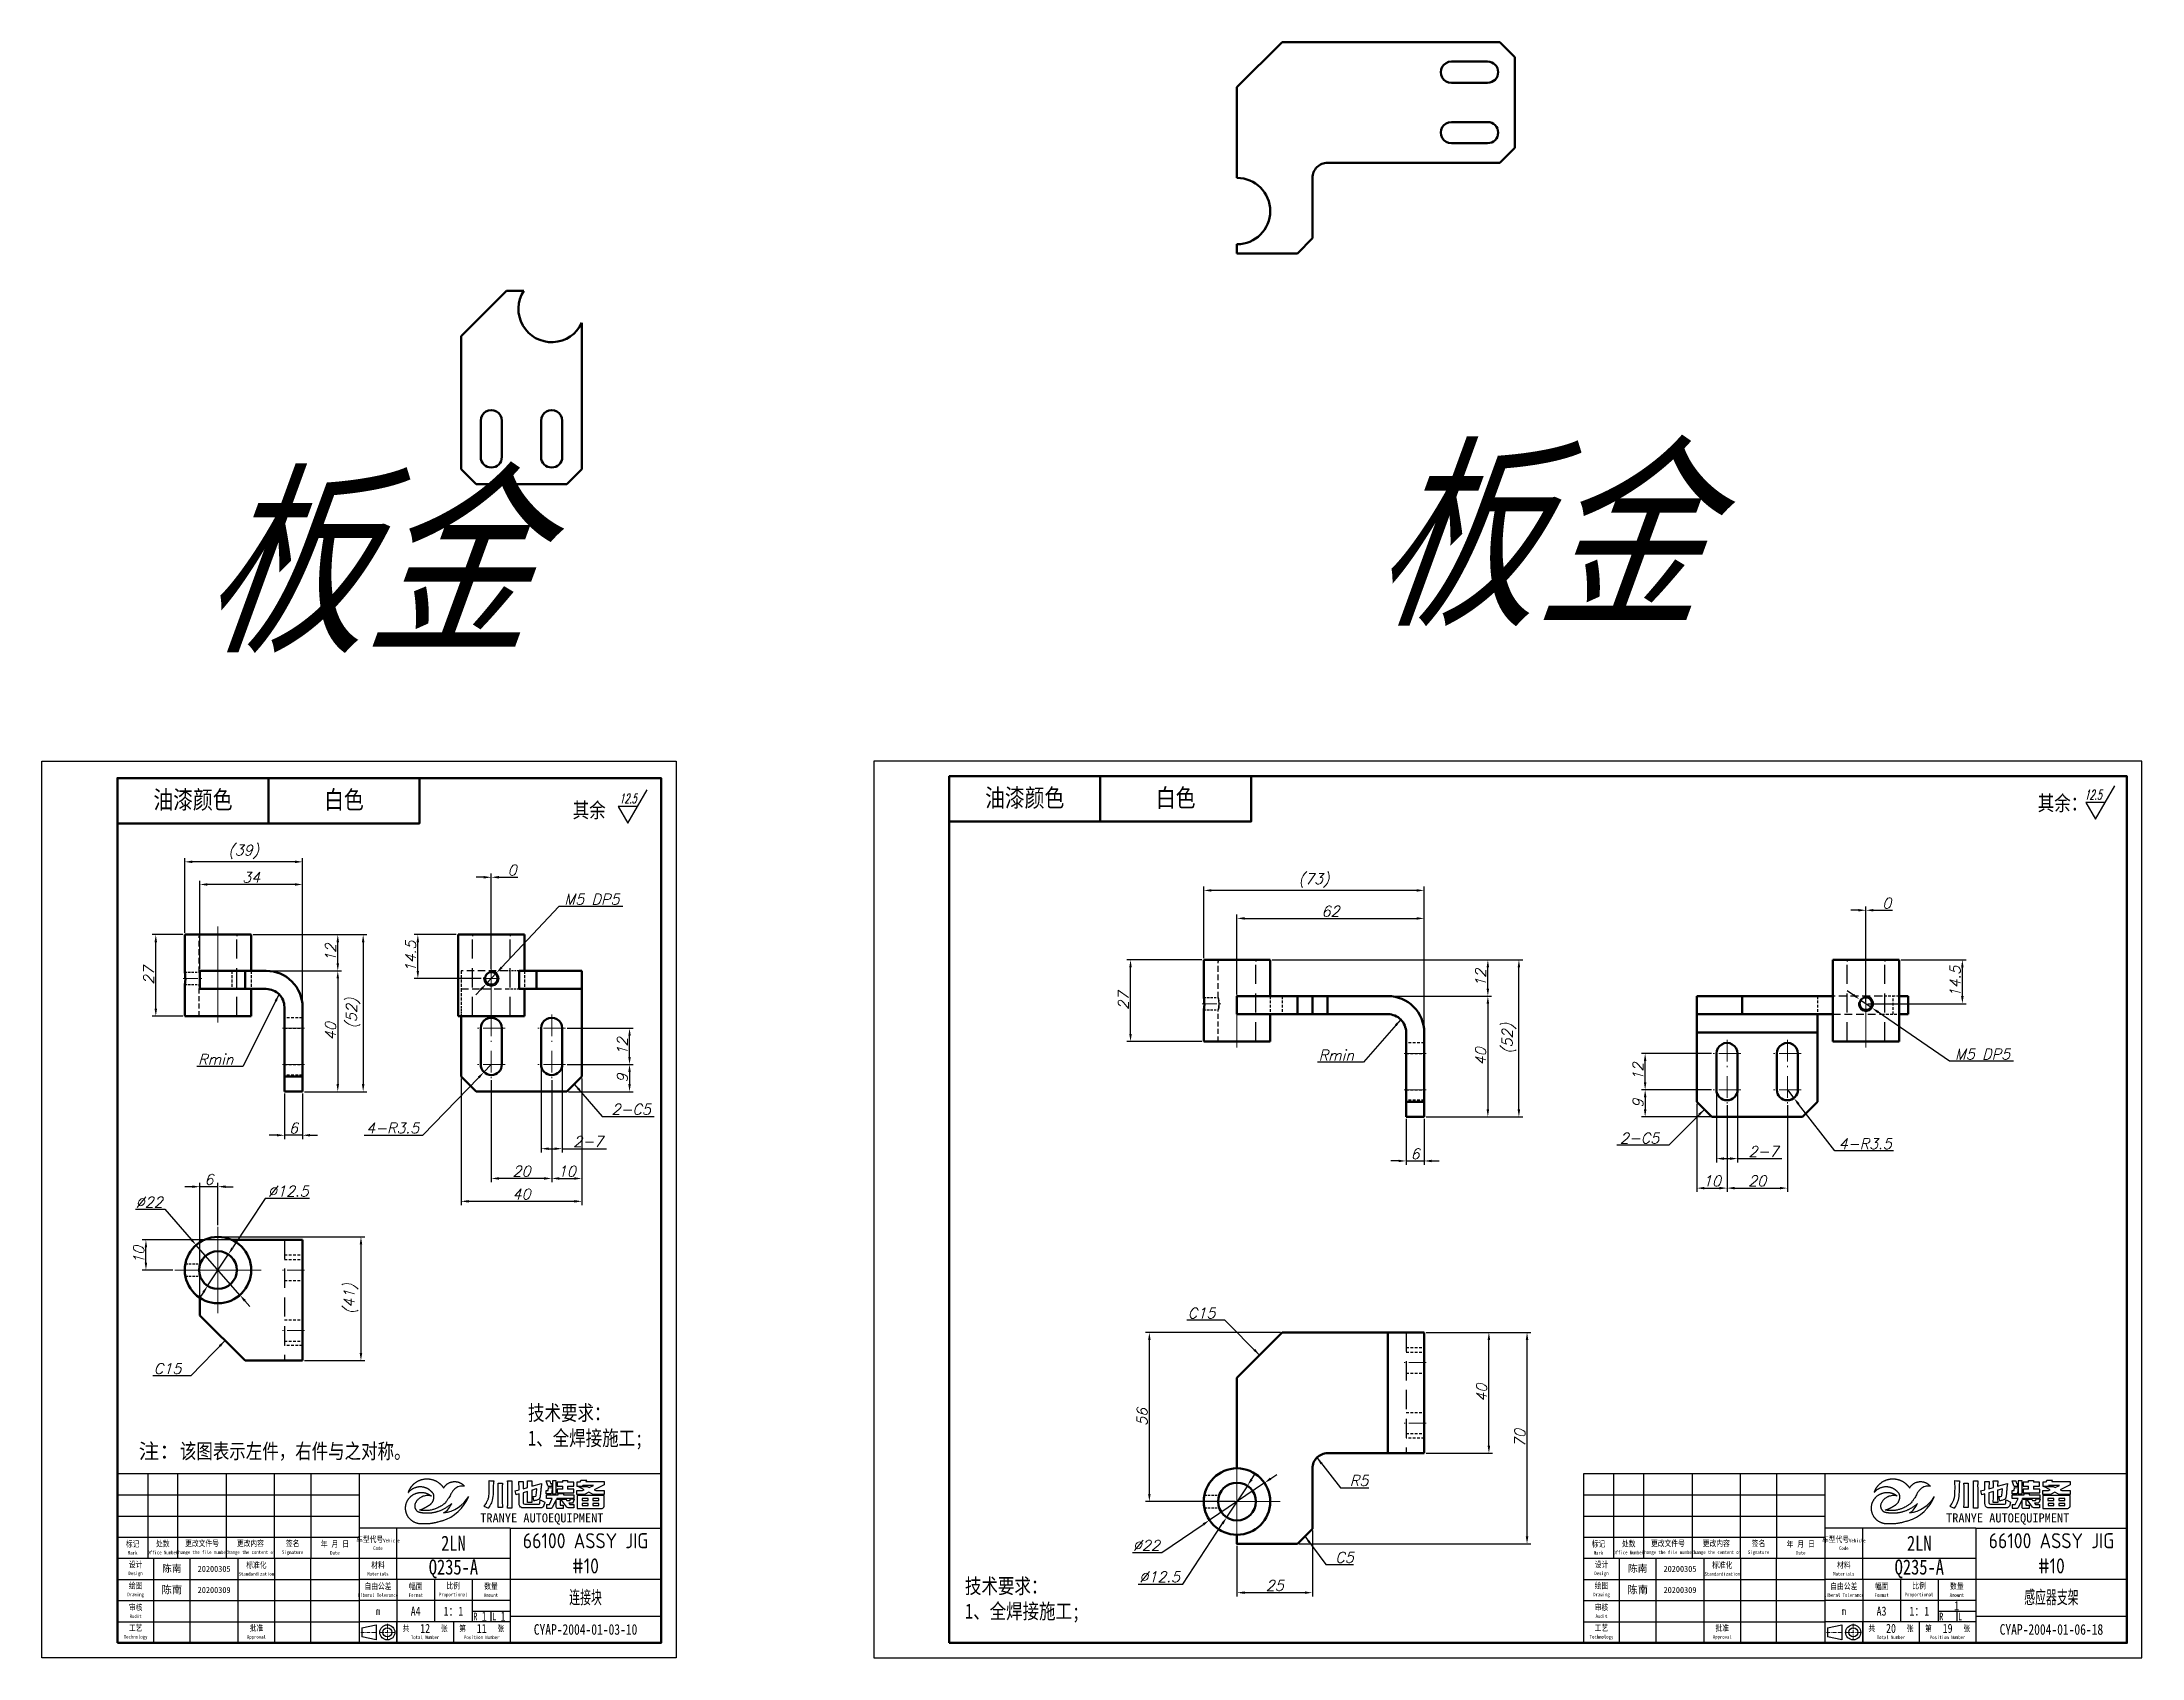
# Model space of a CAD drawing. Header units: inches. Extents: x 17901 to 26602, y 9673 to 14036.
# Drawn here: x 20242 to 20937, y 13162 to 13697 of the extents above; entities that cross this region are included whole.
import ezdxf
from ezdxf.enums import TextEntityAlignment as Align

# ---------------------------------------------------------------- set-up
doc = ezdxf.new("R2010")
doc.units = ezdxf.units.IN
doc.header["$MEASUREMENT"] = 0
for name, pattern in [('CENTER', [50.8, 31.75, -6.35, 6.35, -6.35]), ('DASHDOT', [18.5, 12, -3, 0.5, -3]), ('DASHED2', [9.525, 6.35, -3.175])]:
    doc.linetypes.add(name, pattern=pattern)
doc.layers.add('Dim', color=3, linetype='Continuous')
for name, color, linetype, lineweight in [('中心线', 1, 'CENTER', 15), ('图框_内框线', 5, 'Continuous', 50), ('标注线', 3, 'Continuous', 25), ('粗实线', 7, 'Continuous', 50), ('细实线', 4, 'Continuous', 25), ('细点划线', 1, 'DASHDOT', 20), ('虚线', 2, 'DASHED2', 25)]:
    doc.layers.add(name, color=color, linetype=linetype, lineweight=lineweight)
doc.styles.add('DIM', font='romans.shx', dxfattribs={"width": 0.8, "oblique": 20, "bigfont": 'bigfont.shx'})
doc.styles.add('DIM_FONT', font='romans.shx', dxfattribs={"oblique": 15})
doc.styles.get("Standard").update_dxf_attribs({"font": 'txt', "bigfont": 'gbcbig.shx'})
doc.styles.add('仿宋体', font='FSGB2312.ttf', dxfattribs={"width": 0.8, "height": 3.5})
doc.styles.add('宋体', font='', dxfattribs={"width": 0.8, "height": 5})
doc.styles.add('工程字', font='gbenor.shx', dxfattribs={"height": 5, "bigfont": 'gbcbig.shx'})
doc.styles.add('楷体', font='KTGB2312.ttf', dxfattribs={"height": 5})
doc.styles.get('宋体').set_extended_font_data('SimSun')
doc.dimstyles.new('幅面 1：1$0', dxfattribs={"dimtxt": 3.5, "dimasz": 2.5, "dimexe": 1.25, "dimexo": 0.625, "dimtad": 1, "dimdsep": 46, "dimtxsty": 'DIM_FONT', "dimcen": 2.5, "dimclrd": 256, "dimclre": 256, "dimclrt": 256, "dimadec": 0, "dimazin": 0, "dimtm": 1e-09, "dimtfac": 0.5, "dimtmove": 0, "dimatfit": 3, "dimfxl": 1, "dimlwd": -1, "dimarcsym": 0})
doc.dimstyles.new('幅面 1：1$3', dxfattribs={"dimtxt": 3.5, "dimasz": 2.5, "dimexe": 1.25, "dimexo": 0.625, "dimtad": 1, "dimtih": 1, "dimtoh": 1, "dimdsep": 46, "dimtxsty": 'DIM_FONT', "dimcen": 2.5, "dimclrd": 256, "dimclre": 256, "dimclrt": 256, "dimazin": 2, "dimtfac": 0.5, "dimtmove": 0, "dimatfit": 3, "dimfxl": 1, "dimlwd": -1, "dimlwe": -1, "dimarcsym": 0})
doc.dimstyles.new('幅面 1：1$4', dxfattribs={"dimtxt": 3.5, "dimasz": 2.5, "dimexe": 1.25, "dimexo": 0.625, "dimtad": 1, "dimtoh": 1, "dimdsep": 46, "dimtxsty": 'DIM_FONT', "dimcen": 2.5, "dimclrd": 256, "dimclre": 256, "dimclrt": 256, "dimazin": 2, "dimtfac": 0.5, "dimtmove": 0, "dimatfit": 3, "dimfxl": 1, "dimlwd": -1, "dimlwe": -1, "dimarcsym": 0})
doc.dimstyles.new('幅面 1：1$7', dxfattribs={"dimtxt": 3.5, "dimasz": 2.5, "dimexe": 1.25, "dimexo": 0.625, "dimtad": 1, "dimdsep": 46, "dimtxsty": 'DIM_FONT', "dimcen": 2.5, "dimclrd": 256, "dimclrt": 256, "dimadec": 0, "dimazin": 0, "dimtfac": 1, "dimtmove": 0, "dimatfit": 3, "dimfxl": 1, "dimlwd": -1, "dimarcsym": 0})

msp = doc.modelspace()

# ---------------------------------------------------------------- texts
at = {"layer": 'Dim', "ltscale": 2, "style": 'DIM_FONT', "oblique": 15, "width": 0.559478}
msp.add_text('12.5', height=3.2, dxfattribs=at).set_placement((20433.196, 13444.661), (20438.908, 13444.661), align=Align.FIT)
at = {"layer": 'Dim', "style": 'DIM_FONT', "oblique": 15, "width": 0.559478}
msp.add_text('12.5', height=3.2, dxfattribs=at).set_placement((20918.403, 13445.88), (20924.115, 13445.88), align=Align.FIT)
at = {"layer": 'Dim', "char_height": 5, "attachment_point": 1, "style": '仿宋体'}
for s, insert, width in [('其余', (20417.737, 13444.896), 61.23649), ('{\\fSimSun|b0|i0|c134|p2;其余：}', (20902.922, 13447.234), 44.42321)]:
    msp.add_mtext(s, dxfattribs=dict(at, insert=insert, width=width))
at = {"layer": 'Dim', "insert": (20274.017, 13232.649), "char_height": 5, "width": 163.92078, "attachment_point": 1}
msp.add_mtext('{\\fSimSun|b0|i0|c134|p2;注：\\W0.8;该图表示左件，右件与之对称。}', dxfattribs=at)
at = {"layer": '标注线'}
for s, insert, char_height, width, attachment_point, style in [('{\\fFangSong_GB2312|b0|i0|c134|p49;\\C2;板金}', (20682.255, 13558.884), 50, 1440.87159, 1, 'DIM'), ('{\\fFangSong_GB2312|b0|i0|c134|p49;\\C2;板金}', (20294.425, 13550.015), 50, 1440.87159, 1, 'DIM'), ('油漆颜色', (20292.001, 13445.527), 6, 50, 5, '仿宋体'), ('{\\fSimSun|b0|i0|c134|p2;白色}', (20342.001, 13445.527), 6, 50, 5, '仿宋体'), ('油漆颜色', (20567.437, 13446.147), 6, 50, 5, '仿宋体'), ('{\\fSimSun|b0|i0|c134|p2;白色}', (20617.437, 13446.147), 6, 50, 5, '仿宋体'), ('{\\H0.5x;技术要求：\\P1、全焊接施工;\\P\\P\\H2x;\\W0.7; }', (20402.948, 13245.32), 10, 1023.28183, 1, '宋体'), ('{\\H0.5x;技术要求：\\P1、全焊接施工;\\P\\P\\H2x;\\W0.7; }', (20547.649, 13187.992), 10, 1023.28183, 1, '宋体')]:
    msp.add_mtext(s, dxfattribs=dict(at, insert=insert, char_height=char_height, width=width, attachment_point=attachment_point, style=style))
at = {"layer": '标注线', "char_height": 3.5, "style": 'DIM_FONT'}
for s, insert, attachment_point in [('Rmin', (20305.409, 13358.154), 9), ('Rmin', (20676.482, 13359.526), 9), ('2-C5', (20430.605, 13341.601), 7), ('2-C5', (20777.575, 13332.038), 9), ('C15', (20630.564, 13274.088), 9), ('C15', (20288.148, 13255.701), 9), ('R5', (20675.092, 13218.642), 7), ('C5', (20670.284, 13193.211), 7)]:
    msp.add_mtext(s, dxfattribs=dict(at, insert=insert, attachment_point=attachment_point))
at = {"layer": '细实线', "attachment_point": 5}
for s, insert, char_height, width, style in [('2LN', (20378.251, 13199.647), 5, 37.5, '宋体'), ('66100 ASSY JIG #10', (20422.001, 13196.312), 5, 50, '工程字'), ('2LN', (20863.687, 13199.647), 5, 37.5, '宋体'), ('66100 ASSY JIG #10', (20907.437, 13196.312), 5, 50, '工程字'), ('{\\fSTXingkai|b0|i0|c134|p2;陈南}', (20285.001, 13191.147), 2.3, 12, '楷体'), ('Q235-A', (20378.251, 13191.147), 5, 37.5, '宋体'), ('{\\fSTXingkai|b0|i0|c134|p2;陈南}', (20770.437, 13191.147), 2.3, 12, '楷体'), ('Q235-A', (20863.687, 13191.147), 5, 37.5, '宋体'), ('{\\fSTXingkai|b0|i0|c134|p2;陈南}', (20285.001, 13184.147), 2.5, 12, '楷体'), ('{\\fSimSun|b0|i0|c134|p2;20200305}', (20299.001, 13191.147), 2, 16, '楷体'), ('{\\fSTXingkai|b0|i0|c134|p2;陈南}', (20770.437, 13184.147), 2.5, 12, '楷体'), ('{\\fSimSun|b0|i0|c134|p2;20200305}', (20784.437, 13191.147), 2, 16, '楷体'), ('{\\fSimSun|b0|i0|c134|p2;20200309}', (20299.001, 13184.147), 2, 16, '楷体'), ('A4', (20365.751, 13177.147), 3, 12.50004, '宋体'), ('1：1', (20378.251, 13177.123), 3, 12.5, '宋体'), ('连接块', (20422.001, 13181.577), 5, 50, '工程字'), ('{\\fSimSun|b0|i0|c134|p2;20200309}', (20784.437, 13184.147), 2, 16, '楷体'), ('A3', (20851.187, 13177.147), 3, 12.50004, '宋体'), ('1：1', (20863.687, 13177.123), 3, 12.5, '宋体'), ('1', (20876.041, 13178.965), 3, 18.74089, '宋体'), ('感应器支架', (20907.437, 13181.577), 5, 50, '工程字'), ('12', (20368.881, 13171.435), 3, 18.75536, '宋体'), ('11', (20387.631, 13171.435), 3, 18.74089, '宋体'), ('1', (20388.444, 13175.465), 3, 18.74089, '宋体'), ('1', (20394.694, 13175.465), 3, 18.74089, '宋体'), ('CYAP-2004-01-03-10', (20422.001, 13171.077), 3.5, 50, '宋体'), ('20', (20854.317, 13171.435), 3, 18.75536, '宋体'), ('19', (20873.067, 13171.435), 3, 18.74089, '宋体'), ('CYAP-2004-01-06-18', (20907.437, 13171.077), 3.5, 50, '宋体')]:
    msp.add_mtext(s, dxfattribs=dict(at, insert=insert, char_height=char_height, width=width, style=style))

# ---------------------------------------------------------------- blocks, each defined once
blk = doc.blocks.new('标题栏')
at = {"color": 3}
for p, q in [((5964.9, 3354.2), (5965.41, 3354.15)), ((5964.92, 3353.69), (5964.9, 3354.2)), ((5964.93, 3353.01), (5964.92, 3353.69)), ((5964.95, 3352.34), (5964.93, 3353.01)), ((5964.95, 3351.82), (5964.95, 3352.34)), ((5965.41, 3354.15), (5965.58, 3354.13)), ((5965.58, 3354.13), (5965.69, 3354.12)), ((5965.69, 3354.12), (5965.71, 3354.12)), ((5965.71, 3354.12), (5965.78, 3354.11)), ((5965.78, 3354.11), (5965.92, 3354.11)), ((5965.92, 3354.11), (5966.05, 3354.1)), ((5966.05, 3354.1), (5966.12, 3354.09)), ((5966.12, 3354.09), (5966.45, 3354.09)), ((5966.32, 3352.72), (5966.3, 3352.15)), ((5966.3, 3352.15), (5966.3, 3351.86)), ((5966.35, 3353.2), (5966.32, 3352.72)), ((5966.39, 3353.56), (5966.35, 3353.2)), ((5966.45, 3354.09), (5966.39, 3353.56)), ((5967.89, 3353.33), (5969.35, 3353.33)), ((5969.28, 3352.28), (5969.28, 3352.19)), ((5969.28, 3352.19), (5969.28, 3352.11)), ((5969.29, 3352), (5969.28, 3351.92)), ((5969.3, 3352.54), (5969.29, 3352.45)), ((5969.29, 3352.45), (5969.29, 3352.38)), ((5969.29, 3352.38), (5969.29, 3352.31)), ((5969.29, 3352.31), (5969.29, 3352.25)), ((5969.29, 3352.25), (5969.29, 3352.17)), ((5969.29, 3352.17), (5969.29, 3352.1)), ((5969.28, 3352.11), (5969.29, 3352.02)), ((5969.29, 3352.1), (5969.29, 3352.05)), ((5969.29, 3352.05), (5969.29, 3352.01)), ((5969.29, 3352.02), (5969.28, 3351.97)), ((5969.29, 3352.01), (5969.29, 3351.91)), ((5969.31, 3352.78), (5969.3, 3352.7)), ((5969.3, 3352.7), (5969.3, 3352.63)), ((5969.3, 3352.63), (5969.3, 3352.54)), ((5969.32, 3352.91), (5969.31, 3352.87)), ((5969.31, 3352.87), (5969.31, 3352.78)), ((5969.33, 3353.05), (5969.32, 3353.04)), ((5969.32, 3353.04), (5969.32, 3353.03)), ((5969.32, 3353.03), (5969.32, 3353.01)), ((5969.32, 3353.01), (5969.32, 3352.98)), ((5969.32, 3352.98), (5969.32, 3352.95)), ((5969.32, 3352.95), (5969.32, 3352.91)), ((5969.35, 3353.33), (5969.33, 3353.06)), ((5969.33, 3353.06), (5969.33, 3353.05)), ((5969.33, 3353.05), (5969.33, 3353.05)), ((5971.04, 3354.19), (5972.5, 3354.19)), ((5971.06, 3353.91), (5971.04, 3354.19)), ((5971.06, 3353.86), (5971.06, 3353.91)), ((5971.08, 3353.71), (5971.06, 3353.86)), ((5971.09, 3353.57), (5971.08, 3353.71)), ((5971.09, 3353.52), (5971.09, 3353.57)), ((5971.09, 3353.5), (5971.09, 3353.52)), ((5971.09, 3353.49), (5971.09, 3353.5)), ((5971.09, 3353.48), (5971.09, 3353.49)), ((5971.09, 3353.43), (5971.09, 3353.48)), ((5971.1, 3353.3), (5971.09, 3353.43)), ((5971.1, 3353.08), (5971.1, 3353.3)), ((5971.1, 3352.36), (5971.1, 3353.08)), ((5971.1, 3350.33), (5971.1, 3352.92)), ((5972.44, 3352.9), (5972.44, 3352.9)), ((5972.44, 3352.9), (5972.44, 3352.89)), ((5972.44, 3352.89), (5972.44, 3352.89)), ((5972.44, 3352.89), (5972.44, 3352.89)), ((5972.44, 3352.89), (5972.44, 3352.89)), ((5972.44, 3352.89), (5972.44, 3352.89)), ((5972.44, 3352.89), (5972.44, 3352.88)), ((5972.44, 3352.88), (5972.44, 3352.88)), ((5972.44, 3352.88), (5972.44, 3352.88)), ((5972.44, 3352.88), (5972.44, 3352.88)), ((5972.44, 3352.88), (5972.44, 3352.88)), ((5972.44, 3352.88), (5972.44, 3352.88)), ((5972.44, 3352.88), (5972.44, 3352.88)), ((5972.44, 3352.88), (5972.44, 3352.88)), ((5972.44, 3352.88), (5972.44, 3352.88)), ((5972.44, 3352.88), (5972.44, 3352.87)), ((5972.44, 3352.87), (5972.44, 3352.87)), ((5972.44, 3352.87), (5972.44, 3352.87)), ((5972.44, 3352.87), (5972.44, 3352.87)), ((5972.44, 3352.87), (5972.44, 3352.86)), ((5972.44, 3352.86), (5972.44, 3352.86)), ((5972.44, 3352.86), (5972.44, 3352.86)), ((5972.44, 3352.86), (5972.44, 3352.86)), ((5972.44, 3352.86), (5972.44, 3352.86)), ((5972.44, 3352.86), (5972.44, 3352.86)), ((5972.44, 3352.86), (5972.45, 3351.41)), ((5972.46, 3353.25), (5972.45, 3353.21)), ((5972.45, 3353.21), (5972.45, 3353.19)), ((5972.45, 3353.19), (5972.45, 3353.16)), ((5972.45, 3353.16), (5972.45, 3353.14)), ((5972.45, 3353.14), (5972.45, 3353.12)), ((5972.45, 3353.12), (5972.45, 3353.1)), ((5972.45, 3353.1), (5972.45, 3353.08)), ((5972.45, 3353.08), (5972.45, 3353.07)), ((5972.45, 3353.07), (5972.45, 3353.05)), ((5972.45, 3353.05), (5972.45, 3353.03)), ((5972.45, 3353.03), (5972.45, 3353.03)), ((5972.45, 3353.03), (5972.45, 3353.01)), ((5972.45, 3353.01), (5972.45, 3352.99)), ((5972.45, 3352.99), (5972.45, 3352.98)), ((5972.45, 3352.98), (5972.45, 3352.97)), ((5972.45, 3352.97), (5972.45, 3352.96)), ((5972.45, 3352.96), (5972.45, 3352.95)), ((5972.45, 3352.95), (5972.45, 3352.94)), ((5972.45, 3352.94), (5972.45, 3352.93)), ((5972.45, 3352.93), (5972.45, 3352.93)), ((5972.45, 3352.93), (5972.44, 3352.93)), ((5972.44, 3352.93), (5972.44, 3352.92)), ((5972.44, 3352.92), (5972.44, 3352.92)), ((5972.44, 3352.92), (5972.44, 3352.92)), ((5972.44, 3352.92), (5972.44, 3352.91)), ((5972.44, 3352.91), (5972.44, 3352.91)), ((5972.44, 3352.91), (5972.44, 3352.91)), ((5972.44, 3352.91), (5972.44, 3352.91)), ((5972.44, 3352.91), (5972.44, 3352.9)), ((5972.44, 3352.9), (5972.44, 3352.9)), ((5972.44, 3352.9), (5972.44, 3352.9)), ((5972.47, 3353.47), (5972.46, 3353.43)), ((5972.46, 3353.43), (5972.46, 3353.4)), ((5972.46, 3353.4), (5972.46, 3353.35)), ((5972.46, 3353.35), (5972.46, 3353.31)), ((5972.46, 3353.31), (5972.46, 3353.28)), ((5972.46, 3353.28), (5972.46, 3353.25)), ((5972.48, 3353.71), (5972.47, 3353.66)), ((5972.47, 3353.66), (5972.47, 3353.61)), ((5972.47, 3353.61), (5972.47, 3353.56)), ((5972.47, 3353.56), (5972.47, 3353.51)), ((5972.47, 3353.51), (5972.47, 3353.47)), ((5972.49, 3353.89), (5972.48, 3353.87)), ((5972.48, 3353.87), (5972.48, 3353.82)), ((5972.48, 3353.82), (5972.48, 3353.77)), ((5972.48, 3353.77), (5972.48, 3353.71)), ((5972.5, 3354.19), (5972.49, 3353.89)), ((5974.79, 3353.91), (5976.23, 3353.91)), ((5976.21, 3353.24), (5976.18, 3352.2)), ((5976.18, 3352.2), (5976.18, 3351.54)), ((5976.22, 3353.57), (5976.21, 3353.24)), ((5976.23, 3353.91), (5976.22, 3353.65)), ((5976.22, 3353.65), (5976.22, 3353.65)), ((5976.22, 3353.65), (5976.22, 3353.65)), ((5976.22, 3353.65), (5976.22, 3353.65)), ((5976.22, 3353.65), (5976.22, 3353.64)), ((5976.22, 3353.64), (5976.22, 3353.64)), ((5976.22, 3353.64), (5976.22, 3353.64)), ((5976.22, 3353.64), (5976.22, 3353.64)), ((5976.22, 3353.64), (5976.22, 3353.64)), ((5976.22, 3353.64), (5976.22, 3353.63)), ((5976.22, 3353.63), (5976.22, 3353.62)), ((5976.22, 3353.62), (5976.22, 3353.6)), ((5976.22, 3353.6), (5976.22, 3353.57)), ((5977.62, 3353.87), (5977.61, 3354.19)), ((5977.61, 3354.19), (5979.1, 3354.19)), ((5977.63, 3353.75), (5977.62, 3353.87)), ((5977.64, 3353.44), (5977.63, 3353.75)), ((5977.65, 3352.77), (5977.64, 3353.44)), ((5977.66, 3352.37), (5977.65, 3352.77)), ((5977.66, 3351.95), (5977.66, 3352.37)), ((5979.07, 3353.57), (5979.05, 3352.97)), ((5979.05, 3352.35), (5982.29, 3353.29)), ((5979.05, 3352.97), (5979.05, 3352.56)), ((5979.05, 3352.56), (5979.05, 3352.35)), ((5979.08, 3353.84), (5979.07, 3353.57)), ((5979.1, 3354.19), (5979.08, 3353.93)), ((5979.08, 3353.93), (5979.08, 3353.92)), ((5979.08, 3353.92), (5979.08, 3353.92)), ((5979.08, 3353.92), (5979.08, 3353.91)), ((5979.08, 3353.91), (5979.08, 3353.88)), ((5979.08, 3353.88), (5979.08, 3353.84)), ((5982.29, 3353.29), (5982.12, 3351.86)), ((5963.22, 3345.74), (5963.34, 3345.88)), ((5963.22, 3345.74), (5964.7, 3345.08)), ((5963.34, 3345.88), (5963.62, 3346.18)), ((5963.62, 3346.18), (5963.86, 3346.51)), ((5963.86, 3346.51), (5963.89, 3346.55)), ((5963.89, 3346.55), (5964.04, 3346.79)), ((5964.04, 3346.79), (5964.12, 3346.92)), ((5964.12, 3346.92), (5964.23, 3347.16)), ((5964.23, 3347.16), (5964.34, 3347.38)), ((5964.34, 3347.38), (5964.43, 3347.6)), ((5964.43, 3347.6), (5964.53, 3347.84)), ((5964.53, 3347.84), (5964.57, 3347.96)), ((5964.57, 3347.96), (5964.65, 3348.24)), ((5964.65, 3348.24), (5964.7, 3348.39)), ((5964.7, 3348.39), (5964.74, 3348.56)), ((5964.89, 3345.38), (5964.7, 3345.08)), ((5964.74, 3348.56), (5964.79, 3348.78)), ((5964.79, 3348.78), (5964.8, 3348.85)), ((5964.8, 3348.85), (5964.83, 3349.04)), ((5964.83, 3349.04), (5964.87, 3349.3)), ((5964.87, 3349.3), (5964.9, 3349.68)), ((5965.17, 3345.85), (5964.89, 3345.38)), ((5964.9, 3349.68), (5964.92, 3350.07)), ((5964.92, 3350.07), (5964.93, 3350.62)), ((5964.93, 3350.62), (5964.95, 3351.71)), ((5964.95, 3351.71), (5964.95, 3351.82)), ((5965.54, 3346.55), (5965.17, 3345.85)), ((5965.69, 3346.89), (5965.54, 3346.55)), ((5965.96, 3347.73), (5965.69, 3346.89)), ((5966.17, 3348.97), (5965.96, 3347.73)), ((5966.24, 3349.61), (5966.17, 3348.97)), ((5966.28, 3350.46), (5966.24, 3349.61)), ((5966.29, 3350.74), (5966.28, 3350.46)), ((5966.3, 3351.86), (5966.29, 3350.74)), ((5969.28, 3351.97), (5969.28, 3351.94)), ((5969.28, 3351.94), (5969.28, 3351.9)), ((5969.28, 3351.92), (5969.28, 3351.86)), ((5969.28, 3351.9), (5969.28, 3351.87)), ((5969.28, 3351.87), (5969.28, 3351.83)), ((5969.28, 3351.83), (5969.28, 3351.8)), ((5969.28, 3351.8), (5969.28, 3351.76)), ((5969.28, 3351.76), (5969.28, 3351.72)), ((5969.28, 3351.72), (5969.28, 3351.7)), ((5969.28, 3351.7), (5969.28, 3351.65)), ((5969.28, 3351.65), (5969.28, 3351.61)), ((5969.28, 3351.61), (5969.28, 3351.59)), ((5969.28, 3351.59), (5969.28, 3351.56)), ((5969.28, 3351.56), (5969.28, 3351.54)), ((5969.28, 3351.54), (5969.28, 3351.51)), ((5969.28, 3351.51), (5969.28, 3351.48)), ((5969.28, 3351.48), (5969.28, 3351.45)), ((5969.28, 3351.45), (5969.28, 3351.41)), ((5969.28, 3351.41), (5969.28, 3351.39)), ((5969.28, 3351.39), (5969.28, 3351.34)), ((5969.28, 3351.34), (5969.28, 3351.29)), ((5969.28, 3351.29), (5969.28, 3351.26)), ((5969.28, 3351.26), (5969.28, 3351.22)), ((5969.28, 3351.22), (5969.28, 3351.19)), ((5969.28, 3351.19), (5969.28, 3351.15)), ((5969.28, 3351.15), (5969.28, 3351.12)), ((5969.28, 3351.12), (5969.28, 3351.07)), ((5969.28, 3351.07), (5969.28, 3351.02)), ((5969.28, 3351.02), (5969.28, 3350.96)), ((5969.28, 3350.96), (5969.28, 3350.92)), ((5969.28, 3350.92), (5969.28, 3350.88)), ((5969.28, 3350.88), (5969.28, 3350.83)), ((5969.28, 3350.83), (5969.28, 3350.77)), ((5969.28, 3350.77), (5969.28, 3350.68)), ((5969.28, 3350.45), (5969.28, 3350.33)), ((5969.28, 3350.33), (5969.28, 3350.19)), ((5969.28, 3350.09), (5969.28, 3349.97)), ((5969.28, 3349.97), (5969.29, 3349.88)), ((5969.29, 3349.81), (5969.28, 3349.74)), ((5969.28, 3349.74), (5969.28, 3349.66)), ((5969.28, 3349.66), (5969.28, 3349.59)), ((5969.28, 3349.59), (5969.28, 3349.51)), ((5969.28, 3349.51), (5969.28, 3349.45)), ((5969.29, 3351.91), (5969.29, 3351.85)), ((5969.28, 3350.68), (5969.28, 3350.55)), ((5969.28, 3350.55), (5969.28, 3350.45)), ((5969.28, 3350.19), (5969.28, 3350.09)), ((5969.29, 3349.88), (5969.29, 3349.81)), ((5971.04, 3345.06), (5971.06, 3345.33)), ((5972.5, 3345.06), (5971.04, 3345.06)), ((5971.06, 3345.43), (5971.07, 3345.51)), ((5971.06, 3345.39), (5971.06, 3345.43)), ((5971.06, 3345.33), (5971.06, 3345.39)), ((5971.07, 3345.7), (5971.09, 3346.05)), ((5971.07, 3345.6), (5971.07, 3345.7)), ((5971.07, 3345.51), (5971.07, 3345.6)), ((5971.09, 3346.05), (5971.1, 3346.75)), ((5971.1, 3347.94), (5971.1, 3350.33)), ((5971.1, 3346.75), (5971.1, 3347.94)), ((5972.45, 3351.41), (5972.45, 3350.59)), ((5972.45, 3350.59), (5972.45, 3347.48)), ((5972.45, 3347.48), (5972.45, 3346.52)), ((5972.45, 3346.82), (5972.45, 3346.67)), ((5972.45, 3346.67), (5972.45, 3346.32)), ((5972.45, 3346.32), (5972.46, 3346)), ((5972.46, 3346), (5972.47, 3345.67)), ((5972.47, 3345.67), (5972.48, 3345.52)), ((5972.48, 3345.52), (5972.48, 3345.43)), ((5972.48, 3345.43), (5972.49, 3345.34)), ((5972.49, 3345.34), (5972.5, 3345.06)), ((5973.4, 3350.81), (5973.73, 3349.47)), ((5976.18, 3351.54), (5977.66, 3351.95)), ((5976.18, 3351.54), (5976.18, 3351.54)), ((5979.31, 3348.98), (5979.7, 3347.51)), ((5979.83, 3347.53), (5979.7, 3347.51)), ((5979.89, 3347.54), (5979.83, 3347.53)), ((5979.97, 3347.56), (5979.89, 3347.54)), ((5980.23, 3347.61), (5979.97, 3347.56)), ((5980.48, 3347.66), (5980.23, 3347.61)), ((5980.95, 3347.8), (5980.48, 3347.66)), ((5981.28, 3347.97), (5980.95, 3347.8)), ((5981.44, 3348.07), (5981.28, 3347.97)), ((5981.72, 3348.49), (5981.44, 3348.07)), ((5981.75, 3348.59), (5981.72, 3348.49)), ((5981.76, 3348.63), (5981.75, 3348.59)), ((5981.79, 3348.74), (5981.76, 3348.63)), ((5981.83, 3348.94), (5981.79, 3348.74)), ((5981.86, 3349.03), (5981.83, 3348.94)), ((5981.84, 3347.84), (5983.34, 3347.05)), ((5981.88, 3349.16), (5981.86, 3349.07)), ((5981.86, 3349.07), (5981.86, 3349.03)), ((5981.89, 3349.25), (5981.88, 3349.16)), ((5981.95, 3349.88), (5981.89, 3349.25)), ((5981.97, 3350.05), (5981.95, 3349.88)), ((5981.99, 3350.38), (5981.97, 3350.13)), ((5981.97, 3350.13), (5981.97, 3350.1)), ((5981.97, 3350.1), (5981.97, 3350.05)), ((5982.02, 3350.69), (5981.99, 3350.38)), ((5982.05, 3351.01), (5982.02, 3350.69)), ((5982.08, 3351.49), (5982.05, 3351.01)), ((5982.12, 3351.86), (5982.08, 3351.49))]:
    blk.add_line(p, q, dxfattribs=at)
for points in [[(5967.94, 3350.27), (5967.94, 3350.36), (5967.94, 3350.51), (5967.94, 3350.61), (5967.94, 3350.73), (5967.94, 3350.89), (5967.94, 3351.02), (5967.94, 3351.16), (5967.94, 3351.35), (5967.94, 3351.54), (5967.94, 3351.73), (5967.94, 3351.91), (5967.94, 3352.09), (5967.93, 3352.24), (5967.93, 3352.39), (5967.92, 3352.55), (5967.92, 3352.74), (5967.91, 3352.88), (5967.9, 3353.04), (5967.89, 3353.33)], [(5973.4, 3350.81), (5974.83, 3351.2), (5974.83, 3352.05), (5974.8, 3353.29), (5974.79, 3353.91)], [(5969.28, 3349.45), (5969.28, 3349.18), (5969.29, 3349.06), (5969.29, 3347.9), (5969.29, 3347.2), (5969.3, 3347), (5969.29, 3346.59), (5969.31, 3346.17), (5969.32, 3345.94), (5969.32, 3345.73), (5969.33, 3345.64), (5969.33, 3345.32), (5967.89, 3345.32), (5967.91, 3345.79), (5967.91, 3345.85), (5967.92, 3346.04), (5967.92, 3346.2), (5967.93, 3346.42), (5967.93, 3346.61), (5967.94, 3346.87), (5967.94, 3347.2), (5967.94, 3347.68), (5967.94, 3348.16), (5967.94, 3348.46), (5967.94, 3348.68), (5967.94, 3348.81), (5967.94, 3348.94), (5967.94, 3349.1), (5967.94, 3349.22), (5967.94, 3349.36), (5967.94, 3349.47), (5967.94, 3349.6), (5967.94, 3349.67), (5967.94, 3349.76), (5967.94, 3349.87), (5967.94, 3349.96), (5967.94, 3350.05), (5967.94, 3350.19), (5967.94, 3350.29), (5967.94, 3350.38)], [(5983.34, 3347.05), (5983.25, 3346.6), (5983.09, 3346.07), (5982.95, 3345.73), (5982.92, 3345.67), (5982.75, 3345.46), (5982.66, 3345.41), (5982.35, 3345.25), (5982.28, 3345.24), (5982.21, 3345.23), (5981.8, 3345.16), (5981.77, 3345.16), (5981.46, 3345.15), (5976.33, 3345.15), (5975.84, 3345.21), (5975.8, 3345.23), (5975.41, 3345.42), (5975.37, 3345.46), (5975.09, 3345.77), (5974.9, 3346.23), (5974.84, 3346.77), (5974.84, 3349.82), (5974.15, 3349.62), (5973.73, 3349.47)], [(5979.05, 3348.94), (5979.05, 3348.76), (5979.05, 3348.34), (5979.06, 3347.87), (5979.08, 3347.41), (5979.09, 3346.92), (5977.6, 3346.92), (5977.62, 3347.18), (5977.62, 3347.18), (5977.62, 3347.19), (5977.62, 3347.23), (5977.63, 3347.46), (5977.65, 3348.33), (5977.65, 3348.99), (5977.66, 3350.63), (5976.18, 3350.22), (5976.18, 3347.03), (5976.19, 3346.98), (5976.25, 3346.67), (5976.4, 3346.49), (5976.72, 3346.41), (5981.36, 3346.41), (5981.68, 3346.51), (5981.68, 3346.51), (5981.73, 3346.74), (5981.77, 3347.11), (5981.81, 3347.56), (5981.84, 3347.84)], [(5979.31, 3348.98), (5979.33, 3348.98), (5979.33, 3348.98), (5979.33, 3348.98), (5979.33, 3348.98), (5979.34, 3348.98), (5979.34, 3348.98), (5979.34, 3348.98), (5979.34, 3348.98), (5979.35, 3348.98), (5979.37, 3348.98), (5979.45, 3348.98), (5979.69, 3348.99), (5979.97, 3349), (5980.35, 3349.05), (5980.38, 3349.06), (5980.5, 3349.29), (5980.61, 3350.38), (5980.69, 3351.28), (5980.7, 3351.47), (5980.64, 3351.45), (5980.2, 3351.33), (5979.25, 3351.08), (5979.04, 3351.02), (5979.05, 3349.77), (5979.05, 3348.94)]]:
    blk.add_lwpolyline(points, dxfattribs=at)
for centre, radius, start, end in [((5945.39, 3354.08), 13.77, 286.76921, 338.33335), ((5945.39, 3354.08), 13.77, 286.76921, 338.33335), ((5948.26, 3355), 11.61, 277.97855, 328.84433), ((5946.64, 3348.96), 6.33, 300.64338, 338.83959)]:
    blk.add_arc(centre, radius, start, end, dxfattribs=at)
for points, knots in [([(5938.18, 3350.29), (5938.18, 3350.3), (5938.26, 3350.47), (5938.31, 3350.62), (5938.4, 3350.83), (5938.49, 3351.04), (5938.57, 3351.22), (5938.67, 3351.4), (5938.79, 3351.61), (5938.9, 3351.79), (5939.04, 3352), (5939.14, 3352.15), (5939.22, 3352.25), (5939.34, 3352.4), (5939.45, 3352.53), (5939.57, 3352.67), (5939.71, 3352.82), (5939.88, 3352.99), (5940.06, 3353.15), (5940.21, 3353.29), (5940.38, 3353.42), (5940.57, 3353.57), (5940.77, 3353.7), (5940.96, 3353.83), (5941.18, 3353.96), (5941.38, 3354.07), (5941.59, 3354.17), (5941.75, 3354.24), (5941.98, 3354.34), (5942.16, 3354.41), (5942.38, 3354.48), (5942.55, 3354.54), (5942.78, 3354.6), (5943.08, 3354.67), (5943.43, 3354.73), (5943.71, 3354.77), (5943.98, 3354.79), (5944.22, 3354.8), (5944.48, 3354.8), (5944.73, 3354.79), (5944.97, 3354.77), (5945.19, 3354.75), (5945.42, 3354.72), (5945.71, 3354.66), (5946.04, 3354.58), (5946.36, 3354.49), (5946.66, 3354.38), (5946.88, 3354.3), (5947.18, 3354.16), (5947.34, 3354.08), (5947.54, 3353.98), (5947.78, 3353.83), (5947.94, 3353.74), (5948.12, 3353.61), (5948.31, 3353.47), (5948.47, 3353.35), (5948.59, 3353.25), (5948.77, 3353.09), (5948.91, 3352.95), (5949.07, 3352.8), (5949.21, 3352.64), (5949.35, 3352.48), (5949.49, 3352.3), (5949.61, 3352.15), (5949.72, 3352), (5949.8, 3351.88), (5949.88, 3351.75), (5949.88, 3351.75), (5949.88, 3351.75)], [35.108024, 35.108024, 35.108024, 35.108024, 35.218126, 35.434928, 35.67466, 35.929204, 36.105223, 36.307614, 36.510709, 36.843388, 37.03131, 37.22957, 37.407039, 37.579795, 37.765882, 37.910296, 38.165232, 38.45242, 38.604655, 38.837645, 39.053203, 39.324256, 39.499783, 39.787063, 39.990147, 40.300635, 40.425212, 40.707392, 40.898186, 41.141731, 41.308118, 41.488238, 41.739059, 42.054797, 42.436785, 42.717731, 42.963028, 43.224914, 43.493523, 43.732411, 43.940977, 44.1945, 44.407195, 44.690306, 45.195342, 45.562036, 45.777731, 46.044194, 46.361671, 46.591657, 46.776271, 47.072593, 47.27435, 47.496482, 47.747907, 47.987398, 48.154842, 48.29747, 48.578571, 48.781662, 48.991899, 49.255873, 49.432303, 49.634005, 49.806929, 49.983459, 50.101051, 50.130419, 50.130419, 50.130419, 50.130419]), ([(5941.85, 3344.47), (5941.95, 3344.5), (5942.05, 3344.53), (5942.16, 3344.56), (5942.34, 3344.62), (5942.49, 3344.67), (5942.64, 3344.73), (5942.88, 3344.83), (5943.11, 3344.93), (5943.36, 3345.05), (5943.57, 3345.15), (5943.75, 3345.26), (5943.92, 3345.36), (5944.11, 3345.47), (5944.25, 3345.56), (5944.41, 3345.66), (5944.5, 3345.7), (5944.64, 3345.81), (5944.82, 3345.87), (5944.93, 3345.97), (5945.07, 3346.05), (5945.2, 3346.13), (5945.32, 3346.21), (5945.45, 3346.31), (5945.6, 3346.43), (5945.69, 3346.52), (5945.82, 3346.65), (5945.9, 3346.74), (5946.02, 3346.89), (5946.12, 3347.03), (5946.23, 3347.21), (5946.3, 3347.34), (5946.4, 3347.54), (5946.47, 3347.71), (5946.52, 3347.88), (5946.57, 3348.06), (5946.62, 3348.27), (5946.64, 3348.43), (5946.66, 3348.59), (5946.66, 3348.75), (5946.66, 3348.92), (5946.65, 3349.13), (5946.62, 3349.32), (5946.58, 3349.5), (5946.53, 3349.65), (5946.46, 3349.82), (5946.34, 3350), (5946.25, 3350.12), (5946.15, 3350.25), (5946.06, 3350.35), (5945.93, 3350.49), (5945.8, 3350.62), (5945.7, 3350.72), (5945.61, 3350.8), (5945.52, 3350.88), (5945.38, 3351), (5945.25, 3351.1), (5945.13, 3351.19), (5944.98, 3351.29), (5944.85, 3351.38), (5944.67, 3351.48), (5944.5, 3351.57), (5944.34, 3351.65), (5944.16, 3351.73), (5943.97, 3351.8), (5943.78, 3351.87), (5943.54, 3351.94), (5943.32, 3352), (5943.07, 3352.05), (5942.83, 3352.09), (5942.54, 3352.12), (5942.28, 3352.13), (5942.01, 3352.13), (5941.7, 3352.12), (5941.41, 3352.08), (5941.14, 3352.03), (5940.84, 3351.97), (5940.55, 3351.88), (5940.25, 3351.78), (5940, 3351.67), (5939.75, 3351.55), (5939.56, 3351.44), (5939.33, 3351.3), (5939.1, 3351.14), (5938.89, 3350.98), (5938.68, 3350.8), (5938.51, 3350.65), (5938.32, 3350.45), (5938.26, 3350.38), (5938.2, 3350.31), (5938.19, 3350.3), (5938.18, 3350.29)], [17.542293, 17.542293, 17.542293, 17.542293, 17.65159, 17.854593, 18.013116, 18.149611, 18.313542, 18.544521, 18.875541, 19.079753, 19.34871, 19.57107, 19.765371, 19.983351, 20.193247, 20.281163, 20.42726, 20.596686, 20.762703, 20.956917, 21.130626, 21.293146, 21.451465, 21.636197, 21.766917, 21.928679, 22.055634, 22.213438, 22.378953, 22.532136, 22.742568, 22.888258, 23.049376, 23.303136, 23.447741, 23.617055, 23.863418, 24.003866, 24.132193, 24.382297, 24.560997, 24.701644, 24.937616, 25.128607, 25.285694, 25.439113, 25.684211, 25.864184, 26.03457, 26.229648, 26.350982, 26.564352, 26.701032, 26.868815, 26.996982, 27.159016, 27.333878, 27.474015, 27.637445, 27.790842, 27.945295, 28.197985, 28.44143, 28.606434, 28.801527, 29.033546, 29.215964, 29.507831, 29.728543, 29.982851, 30.225595, 30.579106, 30.820104, 31.114203, 31.387581, 31.698556, 31.940777, 32.272504, 32.555805, 32.966694, 33.064518, 33.29302, 33.53118, 33.855824, 34.107556, 34.33513, 34.620369, 34.85826, 35.024053, 35.099152, 35.107393, 35.107393, 35.107393, 35.107393]), ([(5956.8, 3352.38), (5955.98, 3352.45), (5955.37, 3352.38), (5954.67, 3352.18), (5953.88, 3351.76), (5953.37, 3351.33), (5952.9, 3350.75), (5952.45, 3350.13), (5952.14, 3349.52), (5951.83, 3348.85), (5951.47, 3348.33), (5951.22, 3347.96), (5950.89, 3347.53), (5950.63, 3347.11), (5950.23, 3346.65), (5949.66, 3346.22), (5949.02, 3345.77), (5948.32, 3345.38), (5947.75, 3345.11), (5947.24, 3344.9), (5946.77, 3344.74), (5946.29, 3344.6), (5945.81, 3344.48), (5945.35, 3344.4), (5944.89, 3344.34), (5944.47, 3344.3), (5944.08, 3344.28), (5943.73, 3344.28), (5943.37, 3344.29), (5943.01, 3344.31), (5942.6, 3344.35), (5942.33, 3344.39), (5942.12, 3344.42), (5941.99, 3344.45), (5941.89, 3344.47), (5941.85, 3344.47)], [0, 0, 0, 0, 0.745276, 1.596, 2.353849, 3.042713, 3.690997, 4.509815, 5.077403, 5.784929, 6.578362, 7.01476, 7.418285, 7.913463, 8.572137, 9.198647, 10.204965, 10.904053, 11.649189, 12.126625, 12.536093, 13.104049, 13.629664, 14.010251, 14.4747, 14.919286, 15.28553, 15.653757, 15.929166, 16.396996, 16.790652, 17.077894, 17.30758, 17.440224, 17.51261, 17.51261, 17.51261, 17.51261]), ([(5949.88, 3351.75), (5949.91, 3351.8), (5950.01, 3351.96), (5950.11, 3352.12), (5950.26, 3352.31), (5950.4, 3352.48), (5950.56, 3352.65), (5950.74, 3352.82), (5950.97, 3353.01), (5951.23, 3353.2), (5951.54, 3353.38), (5951.81, 3353.52), (5952.06, 3353.62), (5952.27, 3353.69), (5952.52, 3353.76), (5952.74, 3353.82), (5952.97, 3353.85), (5953.16, 3353.87), (5953.4, 3353.89), (5953.63, 3353.89), (5953.9, 3353.88), (5954.15, 3353.85), (5954.45, 3353.79), (5954.66, 3353.74), (5954.88, 3353.67), (5955.1, 3353.59), (5955.25, 3353.53), (5955.42, 3353.45), (5955.56, 3353.37), (5955.69, 3353.3), (5955.8, 3353.23), (5955.96, 3353.12), (5956.07, 3353.04), (5956.16, 3352.97), (5956.23, 3352.92), (5956.8, 3352.38)], [50.130919, 50.130919, 50.130919, 50.130919, 50.298515, 50.529584, 50.8183, 50.989168, 51.193894, 51.496856, 51.723103, 52.113679, 52.43685, 52.813462, 53.028851, 53.250312, 53.479983, 53.786178, 53.956042, 54.169503, 54.386611, 54.65758, 54.867186, 55.175514, 55.421867, 55.625039, 55.870292, 56.086155, 56.25521, 56.396766, 56.611281, 56.761813, 56.882559, 57.009954, 57.104888, 57.202159, 57.258884, 57.258884, 57.258884, 57.258884]), ([(5949.37, 3340.89), (5949.23, 3340.84), (5948.97, 3340.75), (5948.47, 3340.6), (5948.05, 3340.48), (5947.54, 3340.35), (5947.25, 3340.28), (5946.95, 3340.22), (5946.56, 3340.14), (5946.25, 3340.09), (5945.85, 3340.03), (5945.42, 3339.97), (5945.09, 3339.94), (5944.64, 3339.9), (5944.36, 3339.88), (5944.01, 3339.86), (5943.75, 3339.86), (5943.54, 3339.85), (5943.31, 3339.85), (5943.07, 3339.86), (5942.79, 3339.86), (5942.44, 3339.88), (5942.1, 3339.89), (5941.8, 3339.92), (5941.48, 3339.98), (5941.28, 3340.02), (5940.98, 3340.1), (5940.73, 3340.18), (5940.45, 3340.29), (5940.19, 3340.41), (5939.88, 3340.57), (5939.64, 3340.72), (5939.41, 3340.87), (5939.18, 3341.06), (5938.96, 3341.24), (5938.76, 3341.43), (5938.58, 3341.63), (5938.41, 3341.83), (5938.25, 3342.04), (5938.1, 3342.26), (5937.96, 3342.48), (5937.84, 3342.71), (5937.73, 3342.94), (5937.64, 3343.15), (5937.56, 3343.36), (5937.5, 3343.54), (5937.44, 3343.75), (5937.39, 3343.94), (5937.35, 3344.14), (5937.31, 3344.36), (5937.29, 3344.58), (5937.27, 3344.83), (5937.26, 3345.11), (5937.27, 3345.34), (5937.28, 3345.56), (5937.31, 3345.79), (5937.35, 3346.03), (5937.4, 3346.29), (5937.45, 3346.49), (5937.55, 3346.81), (5937.63, 3347.01), (5937.71, 3347.22), (5937.8, 3347.41), (5937.9, 3347.58), (5937.99, 3347.76), (5938.08, 3347.9), (5938.19, 3348.06), (5938.32, 3348.24), (5938.47, 3348.43), (5938.6, 3348.58), (5938.74, 3348.73), (5938.88, 3348.87), (5939.09, 3349.06), (5939.3, 3349.23), (5939.5, 3349.37), (5939.63, 3349.46), (5939.82, 3349.58), (5940.05, 3349.71), (5940.29, 3349.82), (5940.54, 3349.93), (5940.75, 3350.01), (5940.91, 3350.06), (5941.11, 3350.12), (5941.31, 3350.17), (5941.56, 3350.22), (5941.85, 3350.27), (5942.07, 3350.29), (5942.34, 3350.3), (5942.6, 3350.3), (5942.92, 3350.29), (5943.22, 3350.25), (5943.45, 3350.21), (5943.67, 3350.17), (5943.86, 3350.13), (5944.05, 3350.06), (5944.22, 3350), (5944.35, 3349.95), (5944.55, 3349.87), (5944.74, 3349.79), (5944.89, 3349.71), (5945.01, 3349.65), (5945.13, 3349.57), (5945.25, 3349.5), (5945.36, 3349.43), (5945.43, 3349.38), (5945.5, 3349.34), (5945.58, 3349.27), (5945.65, 3349.23), (5945.73, 3349.16), (5945.79, 3349.11)], [3929.911695, 3929.911695, 3929.911695, 3929.911695, 3965.251997, 3996.025764, 4058.21001, 4087.996669, 4121.686025, 4149.818504, 4175.482741, 4208.339946, 4237.982306, 4264.01656, 4319.444623, 4347.117583, 4367.230935, 4401.286443, 4422.148275, 4439.337667, 4456.916206, 4476.473922, 4501.380226, 4523.424149, 4564.25259, 4591.670766, 4613.252264, 4633.752188, 4649.096958, 4683.191528, 4697.821973, 4727.060159, 4751.195265, 4778.387782, 4803.115383, 4823.594778, 4848.513636, 4870.548159, 4891.695867, 4913.397241, 4936.224586, 4959.48708, 4978.72065, 5001.323686, 5024.293898, 5043.07028, 5064.845337, 5080.083432, 5094.062053, 5116.916987, 5134.306269, 5152.769457, 5170.722413, 5197.111833, 5216.244089, 5237.638277, 5259.307665, 5273.066358, 5301.889422, 5319.308373, 5340.788225, 5368.412779, 5389.401534, 5407.142622, 5425.425324, 5441.323558, 5464.1411, 5477.361688, 5489.605443, 5505.332199, 5524.482895, 5548.503439, 5562.136547, 5578.221027, 5599.034541, 5634.232695, 5647.991678, 5659.995825, 5676.705143, 5700.02574, 5724.156128, 5752.712683, 5767.372128, 5781.593717, 5796.869249, 5819.409493, 5834.197198, 5862.90451, 5882.973429, 5900.248322, 5924.810166, 5954.450141, 5980.99743, 6002.053283, 6015.501592, 6036.64637, 6052.091626, 6068.500433, 6082.270815, 6100.114686, 6122.169126, 6136.102864, 6145.558272, 6156.538419, 6167.87232, 6180.225642, 6191.873621, 6202.087501, 6212.342323, 6219.125243, 6229.65758, 6229.65758, 6229.65758, 6229.65758]), ([(5945.79, 3349.11), (5945.54, 3349.17), (5945.15, 3349.26), (5944.61, 3349.27), (5944.07, 3349.24), (5943.47, 3349.13), (5942.89, 3348.94), (5942.45, 3348.73), (5942.09, 3348.52), (5941.73, 3348.26), (5941.34, 3347.94), (5941.06, 3347.6), (5940.83, 3347.3), (5940.65, 3347.01), (5940.54, 3346.81), (5940.41, 3346.53), (5940.33, 3346.23), (5940.3, 3346), (5940.29, 3345.66), (5940.32, 3345.46), (5940.36, 3345.26), (5940.41, 3345.1), (5940.48, 3344.92), (5940.58, 3344.73), (5940.71, 3344.52), (5940.86, 3344.33), (5941.01, 3344.19), (5941.18, 3344.05), (5941.36, 3343.93), (5941.61, 3343.82), (5941.82, 3343.77), (5941.98, 3343.74), (5942.16, 3343.7), (5942.34, 3343.67), (5942.55, 3343.63), (5942.81, 3343.6), (5942.98, 3343.58), (5943.2, 3343.55), (5943.4, 3343.53), (5943.6, 3343.52), (5943.83, 3343.51), (5944.06, 3343.5), (5944.31, 3343.49), (5944.54, 3343.49), (5944.72, 3343.5), (5944.93, 3343.5), (5945.16, 3343.52), (5945.48, 3343.54), (5945.74, 3343.57), (5946.05, 3343.61), (5946.27, 3343.64), (5946.54, 3343.69), (5946.88, 3343.75), (5947.19, 3343.82), (5947.51, 3343.9), (5947.82, 3343.99), (5948.28, 3344.14), (5948.63, 3344.26), (5949.05, 3344.43), (5949.44, 3344.6), (5949.8, 3344.78), (5950.3, 3345.04), (5950.9, 3345.4), (5951.49, 3345.81), (5951.86, 3346.08), (5952.1, 3346.27), (5952.28, 3346.43), (5952.55, 3346.67)], [0, 0, 0, 0, 66.281193, 99.345928, 138.588314, 199.134777, 257.099757, 292.931742, 321.72795, 364.398706, 407.272996, 448.445341, 483.916612, 505.465289, 524.457422, 554.184883, 577.454685, 617.543899, 633.901658, 651.862788, 668.187844, 682.322706, 696.194721, 721.550299, 749.051415, 766.735442, 779.115848, 796.999933, 819.027033, 837.88856, 853.200039, 866.471428, 882.922906, 899.319446, 918.571686, 937.820212, 956.883336, 976.083892, 991.921647, 1009.804259, 1027.876339, 1050.005586, 1070.601049, 1089.338635, 1104.778299, 1119.033194, 1146.133276, 1161.901206, 1200.292728, 1213.481515, 1230.563059, 1258.065867, 1288.950141, 1307.351901, 1335.564444, 1361.347455, 1393.208418, 1444.469791, 1475.12126, 1508.185671, 1536.215694, 1573.549795, 1667.547913, 1710.19249, 1752.663845, 1782.220569, 1792.196969, 1792.196969, 1792.196969, 1792.196969])]:
    blk.add_open_spline(points, degree=3, knots=knots, dxfattribs=at)
at = {"layer": 'Dim'}
for p, q in [((5983.87, 3354.13), (5985.06, 3354.13)), ((5984.37, 3352.49), (5983.87, 3354.13)), ((5984.59, 3352.21), (5984.37, 3352.49)), ((5985.67, 3352.21), (5984.59, 3352.21)), ((5985.06, 3354.13), (5985.28, 3353.28)), ((5985.28, 3353.28), (5985.67, 3353.28)), ((5985.67, 3353.28), (5985.67, 3352.21)), ((5994.88, 3353.75), (5993.99, 3353.74)), ((5993.99, 3353.74), (5994.02, 3352.39)), ((5994.02, 3352.39), (5995.74, 3352.4)), ((5994.4, 3352.27), (5997.45, 3352.27)), ((5996.43, 3351.18), (5994.4, 3352.27)), ((5995.32, 3354.21), (5994.88, 3353.75)), ((5997.25, 3354.21), (5995.32, 3354.21)), ((5995.74, 3352.4), (5995.94, 3352.65)), ((5999.5, 3352.65), (5995.94, 3352.65)), ((5997, 3353.92), (5997.25, 3354.21)), ((5997, 3353.92), (5997, 3353.92)), ((5997, 3353.92), (6003.08, 3353.92)), ((5997.45, 3352.27), (5998.08, 3351.97)), ((5998.08, 3351.97), (5999.5, 3352.65)), ((6003.08, 3352.78), (5999.77, 3351.19)), ((6003.08, 3353.92), (6003.08, 3352.78)), ((5983.87, 3349.88), (5983.87, 3350.9)), ((5983.87, 3350.9), (5984.48, 3350.9)), ((5985.36, 3349.88), (5983.87, 3349.88)), ((5983.91, 3346.26), (5984.9, 3346.26)), ((5983.91, 3346.26), (5983.91, 3345.14)), ((5983.91, 3345.14), (5985.52, 3345.14)), ((5984.48, 3350.9), (5984.63, 3351.89)), ((5984.63, 3351.89), (5985.85, 3351.86)), ((5984.9, 3346.26), (5985.81, 3348.28)), ((5985.65, 3350.19), (5985.36, 3349.88)), ((5985.52, 3345.14), (5985.83, 3345.28)), ((5985.85, 3351.86), (5985.65, 3350.19)), ((5985.83, 3345.28), (5986.08, 3345.53)), ((5986.08, 3345.53), (5987.15, 3347.89)), ((5987.14, 3345.67), (5987.15, 3347.89)), ((5987.21, 3345.25), (5987.14, 3345.67)), ((5987.44, 3344.97), (5987.21, 3345.25)), ((5987.24, 3348.07), (5987.33, 3348.28)), ((5987.24, 3348.07), (5988.44, 3348.06)), ((5988.44, 3348.06), (5988.42, 3346.15)), ((5988.42, 3346.15), (5988.5, 3346.09)), ((5988.5, 3346.09), (5989.48, 3346.12)), ((5988.72, 3348.05), (5990.33, 3348.06)), ((5990.65, 3345.39), (5988.72, 3348.05)), ((5989.48, 3346.12), (5989.51, 3345.01)), ((5990.33, 3348.06), (5990.64, 3347.62)), ((5990.64, 3347.62), (5990.64, 3347.62)), ((5990.64, 3347.62), (5991.61, 3347.62)), ((5991.08, 3345.17), (5990.65, 3345.39)), ((5992.94, 3345.17), (5991.08, 3345.17)), ((5991.28, 3346.75), (5991.63, 3346.27)), ((5992.53, 3346.74), (5991.28, 3346.75)), ((5991.61, 3347.62), (5991.76, 3347.75)), ((5991.63, 3346.27), (5992.94, 3346.27)), ((5991.76, 3347.75), (5991.79, 3348.13)), ((5991.79, 3348.13), (5993.1, 3348.08)), ((5992.79, 3347.03), (5992.53, 3346.74)), ((5993.1, 3348.08), (5992.79, 3347.03)), ((5992.94, 3346.27), (5992.94, 3345.17)), ((5993.98, 3349.64), (5993.98, 3350.93)), ((5993.98, 3350.93), (5995.9, 3350.93)), ((5996.54, 3349.64), (5993.98, 3349.64)), ((5995.9, 3350.93), (5996.43, 3351.18)), ((5998, 3350.34), (5996.54, 3349.64)), ((5999.16, 3349.72), (5998, 3350.34)), ((5999.43, 3349.65), (5999.16, 3349.72)), ((6003.03, 3349.65), (5999.43, 3349.65)), ((5999.77, 3351.19), (6000.28, 3350.96)), ((6000.28, 3350.96), (6000.44, 3350.91)), ((6000.44, 3350.91), (6003.03, 3350.91)), ((6003.03, 3350.91), (6003.03, 3349.65)), ((5989.51, 3345.01), (5987.44, 3344.97))]:
    blk.add_line(p, q, dxfattribs=at)
for points in [[(5985.9, 3349.89), (5987.18, 3349.89), (5987.18, 3354.18), (5985.9, 3354.18)], [(5995.73, 3347.61), (5997.72, 3347.61), (5997.72, 3348.28), (5995.73, 3348.28)], [(5995.74, 3346.01), (5997.72, 3346.01), (5997.72, 3346.67), (5995.74, 3346.67)], [(5999.33, 3347.61), (6001.31, 3347.61), (6001.31, 3348.28), (5999.33, 3348.28)], [(5999.33, 3346.01), (6001.31, 3346.01), (6001.31, 3346.67), (5999.33, 3346.67)]]:
    blk.add_lwpolyline(points, close=True, dxfattribs=at)
for points in [[(5989.32, 3353.73), (5987.48, 3353.73), (5987.48, 3352.4), (5989.32, 3352.4)], [(5989.32, 3353.73), (5989.32, 3354.22), (5990.88, 3354.22), (5990.88, 3353.73)], [(5989.32, 3351.36), (5989.32, 3352.4)], [(5990.88, 3352.4), (5992.97, 3352.4), (5992.97, 3353.73), (5990.88, 3353.73)], [(5990.88, 3352.4), (5990.88, 3351.36)], [(5985.81, 3348.28), (5983.89, 3348.28), (5983.89, 3349.48), (5987.8, 3349.48)], [(5989.55, 3349.48), (5992.99, 3349.48), (5992.99, 3348.28), (5987.33, 3348.28)], [(5989.32, 3351.36), (5987.48, 3351.36), (5987.48, 3350.22), (5993.02, 3350.22), (5993.02, 3351.36), (5990.88, 3351.36)], [(5987.8, 3349.48), (5987.8, 3349.99), (5989.55, 3349.99), (5989.55, 3349.48)], [(6003.05, 3345.7), (6003.05, 3349.34), (5994.04, 3349.34), (5994.04, 3345.01), (6002.32, 3345.01)]]:
    blk.add_lwpolyline(points, dxfattribs=at)
blk.add_arc((6002.11, 3345.97), 0.979, 282.69434, 344.27495, dxfattribs=at)
at = {"layer": '标注线'}
for p, q in [((5851.87, 3356.48), (5851.87, 3328.48)), ((5861.87, 3328.48), (5861.87, 3356.48)), ((5877.87, 3356.48), (5877.87, 3328.48)), ((5893.87, 3328.48), (5893.87, 3356.48)), ((5905.87, 3356.48), (5905.87, 3328.48)), ((5921.87, 3356.48), (5921.87, 3300.48)), ((5841.87, 3349.48), (5921.87, 3349.48)), ((5841.87, 3342.48), (5921.87, 3342.48)), ((5971.87, 3338.48), (5921.87, 3338.48)), ((5934.37, 3321.48), (5934.37, 3338.48)), ((5971.87, 3338.48), (6021.87, 3338.48)), ((5971.87, 3338.48), (5971.87, 3300.48)), ((5841.87, 3335.48), (5921.87, 3335.48)), ((5841.87, 3328.48), (5971.87, 3328.48)), ((5853.87, 3300.48), (5853.87, 3328.48)), ((5865.87, 3328.48), (5865.87, 3300.48)), ((5881.87, 3300.48), (5881.87, 3328.48)), ((5893.87, 3328.48), (5893.87, 3300.48)), ((5905.87, 3300.48), (5905.87, 3328.48)), ((5841.87, 3321.48), (5921.87, 3321.48)), ((6021.87, 3321.48), (5921.87, 3321.48)), ((5934.37, 3321.48), (5934.37, 3300.48)), ((5946.87, 3321.48), (5946.87, 3307.48)), ((5959.37, 3321.48), (5959.37, 3307.48)), ((5841.87, 3314.48), (5921.87, 3314.48)), ((5971.87, 3314.48), (5921.87, 3314.48)), ((5959.37, 3310.98), (5971.87, 3310.98)), ((5965.62, 3307.48), (5965.62, 3310.98)), ((5841.87, 3307.48), (5921.87, 3307.48)), ((5971.87, 3307.48), (5921.87, 3307.48)), ((5953.12, 3307.48), (5953.12, 3300.48)), ((5971.87, 3309.33), (6021.87, 3309.33))]:
    blk.add_line(p, q, dxfattribs=at)
blk.add_lwpolyline([(6021.87, 3356.48), (5841.87, 3356.48), (5841.87, 3300.48), (6021.87, 3300.48), (6021.87, 3356.48)], dxfattribs=at)
at = {"color": 1, "insert": (5961.98, 3343.37), "char_height": 3, "width": 50.75, "attachment_point": 1}
blk.add_mtext('{\\fSimSun|b0|i0|c134|p2;TRANYE AUTOEQUIPMENT}', dxfattribs=at)
at = {"layer": '标注线', "style": '宋体'}
for s, insert, char_height, width, attachment_point in [('标记\\P{\\H0.6x;Mark}', (5846.87, 3331.98), 2, 10, 5), ('处数\\P{\\H0.6x;Office Number}', (5856.87, 3332.06), 2, 10, 5), ('更改文件号\\P{\\H0.6x;Change the file number}', (5869.87, 3331.98), 2, 16, 5), ('更改内容\\P{\\H0.6x;Change the content of}', (5885.87, 3331.98), 2, 16, 5), ('签名\\P{\\H0.6x;Signature}', (5899.87, 3331.98), 2, 12, 5), ('年 月 日\\P{\\H0.6x;Date}', (5913.87, 3331.98), 2, 16, 5), ('车型代号{\\H0.6x;Vehicle Code}', (5928.12, 3333.48), 2, 12.5, 5), ('设计\\P{\\H0.6x;Design}', (5847.87, 3324.98), 2, 12, 5), ('标准化\\P{\\H0.6x;Standardization}', (5887.87, 3324.98), 2, 12, 5), ('材料\\P{\\H0.6x;Materials}', (5928.12, 3324.98), 2, 12.5, 5), ('绘图\\P{\\H0.6x;Drawing}', (5847.87, 3317.98), 2, 12, 5), ('自由公差\\P{\\H0.6x;Liberal Tolerance}', (5928.12, 3317.98), 2, 12.5, 5), ('幅面\\P{\\H0.6x;Format}', (5940.64, 3317.98), 2, 12.5404, 5), ('比例\\P{\\H0.6x;Proportional}', (5953.04, 3317.98), 2, 12.3452, 5), ('数量\\P{\\H0.6x;Amount}', (5965.54, 3317.98), 2, 12.3452, 5), ('审核\\P{\\H0.6x;Audit}', (5847.87, 3310.98), 2, 12, 5), ('m', (5928.12, 3310.98), 2.5, 12.5, 5), ('R', (5959.71, 3309.23), 2.5, 5.8727, 4), ('L', (5965.96, 3309.23), 2.5, 5.8727, 4), ('工艺\\P{\\H0.6x;Technology}', (5847.87, 3303.98), 2, 12, 5), ('批准\\P{\\H0.6x;Approval}', (5887.87, 3303.98), 2, 12, 5), ('共        张\\P{\\H0.6x;Total Number}', (5943.74, 3303.98), 2, 18.75, 5), ('第        张\\P{\\H0.6x;Position Number}', (5962.49, 3303.98), 2, 18.75, 5)]:
    blk.add_mtext(s, dxfattribs=dict(at, insert=insert, char_height=char_height, width=width, attachment_point=attachment_point))
blk = doc.blocks.new('一角法')
at = {"layer": '标注线', "ltscale": 43.147169}
for p, q in [((20.06, 46.92), (7.56, 46.92)), ((7.56, 46.92), (7.56, 39.92)), ((20.06, 39.92), (20.06, 46.92)), ((7.56, 39.92), (20.06, 39.92))]:
    blk.add_line(p, q, dxfattribs=at)
at = {"layer": '细实线', "ltscale": 43.147169}
for p, q in [((8.44, 44.92), (13.18, 45.92)), ((8.44, 44.92), (8.44, 41.92)), ((13.19, 40.92), (8.44, 41.92)), ((13.18, 45.92), (13.18, 40.92))]:
    blk.add_line(p, q, dxfattribs=at)
for radius in [2.5, 1.5]:
    blk.add_circle((16.93, 43.42), radius, dxfattribs=at)
at = {"layer": '细点划线', "ltscale": 0.1}
for p, q in [((8.13, 43.42), (13.43, 43.42)), ((14.17, 43.42), (19.69, 43.42)), ((16.93, 46.2), (16.93, 40.68))]:
    blk.add_line(p, q, dxfattribs=at)
blk = doc.blocks.new('*D113')
at = {"layer": 'Defpoints', "color": 0, "transparency": 16777216}
for p in [(20289.28, 13425.29), (20289.28, 13401.18), (20328.28, 13377.18)]:
    blk.add_point(p, dxfattribs=at)
at = {"layer": '标注线', "lineweight": -2, "transparency": 16777216}
for p, q in [((20289.28, 13401.81), (20289.28, 13426.54)), ((20328.28, 13377.81), (20328.28, 13426.54))]:
    blk.add_line(p, q, dxfattribs=at)
at = {"layer": '标注线', "transparency": 16777216}
blk.add_line((20325.78, 13425.29), (20291.78, 13425.29), dxfattribs=at)
for points in [[(20291.78, 13425.71), (20291.78, 13424.87), (20289.28, 13425.29)], [(20325.78, 13425.71), (20325.78, 13424.87), (20328.28, 13425.29)]]:
    blk.add_solid(points, dxfattribs=at)
at = {"layer": '标注线', "transparency": 16777216, "insert": (20308.78, 13428.58), "char_height": 3.5, "attachment_point": 5, "style": 'DIM_FONT'}
blk.add_mtext('(39)', dxfattribs=at)
blk = doc.blocks.new('*D114')
at = {"layer": 'Defpoints', "color": 0, "transparency": 16777216}
for p in [(20294.28, 13417.79), (20294.28, 13389.18), (20328.28, 13377.81)]:
    blk.add_point(p, dxfattribs=at)
at = {"layer": '标注线', "lineweight": -2, "transparency": 16777216}
for p, q in [((20294.28, 13389.81), (20294.28, 13419.04)), ((20328.28, 13378.43), (20328.28, 13419.04))]:
    blk.add_line(p, q, dxfattribs=at)
at = {"layer": '标注线', "transparency": 16777216}
blk.add_line((20325.78, 13417.79), (20296.78, 13417.79), dxfattribs=at)
for points in [[(20296.78, 13418.21), (20296.78, 13417.38), (20294.28, 13417.79)], [(20325.78, 13418.21), (20325.78, 13417.38), (20328.28, 13417.79)]]:
    blk.add_solid(points, dxfattribs=at)
at = {"layer": '标注线', "transparency": 16777216, "insert": (20311.28, 13420.17), "char_height": 3.5, "attachment_point": 5, "style": 'DIM_FONT'}
blk.add_mtext('34', dxfattribs=at)
blk = doc.blocks.new('*D115')
at = {"layer": 'Defpoints', "color": 0, "transparency": 16777216}
for p in [(20311.28, 13401.18), (20328.28, 13349.18), (20348.36, 13349.18)]:
    blk.add_point(p, dxfattribs=at)
at = {"layer": '标注线', "lineweight": -2, "transparency": 16777216}
for p, q in [((20311.91, 13401.18), (20349.61, 13401.18)), ((20328.91, 13349.18), (20349.61, 13349.18))]:
    blk.add_line(p, q, dxfattribs=at)
at = {"layer": '标注线', "transparency": 16777216}
blk.add_line((20348.36, 13398.68), (20348.36, 13351.68), dxfattribs=at)
for points in [[(20347.95, 13398.68), (20348.78, 13398.68), (20348.36, 13401.18)], [(20347.95, 13351.68), (20348.78, 13351.68), (20348.36, 13349.18)]]:
    blk.add_solid(points, dxfattribs=at)
at = {"layer": '标注线', "transparency": 16777216, "insert": (20345.07, 13375.18), "char_height": 3.5, "attachment_point": 5, "rotation": 90, "style": 'DIM_FONT'}
blk.add_mtext('(52)', dxfattribs=at)
blk = doc.blocks.new('*D116')
at = {"layer": 'Defpoints', "color": 0, "transparency": 16777216}
for p in [(20316.28, 13389.18), (20328.28, 13349.18), (20339.95, 13349.18)]:
    blk.add_point(p, dxfattribs=at)
at = {"layer": '标注线', "lineweight": -2, "transparency": 16777216}
for p, q in [((20316.91, 13389.18), (20341.2, 13389.18)), ((20328.91, 13349.18), (20341.2, 13349.18))]:
    blk.add_line(p, q, dxfattribs=at)
at = {"layer": '标注线', "transparency": 16777216}
blk.add_line((20339.95, 13386.68), (20339.95, 13351.68), dxfattribs=at)
for points in [[(20339.54, 13386.68), (20340.37, 13386.68), (20339.95, 13389.18)], [(20339.54, 13351.68), (20340.37, 13351.68), (20339.95, 13349.18)]]:
    blk.add_solid(points, dxfattribs=at)
at = {"layer": '标注线', "transparency": 16777216, "insert": (20337.58, 13369.18), "char_height": 3.5, "attachment_point": 5, "rotation": 90, "style": 'DIM_FONT'}
blk.add_mtext('40', dxfattribs=at)
blk = doc.blocks.new('*D4')
at = {"layer": 'Defpoints', "color": 0, "transparency": 16777216}
for p in [(20311.28, 13401.18), (20339.95, 13401.18), (20316.28, 13389.18)]:
    blk.add_point(p, dxfattribs=at)
at = {"layer": '标注线', "lineweight": -2, "transparency": 16777216}
for p, q in [((20311.91, 13401.18), (20341.2, 13401.18)), ((20316.91, 13389.18), (20341.2, 13389.18))]:
    blk.add_line(p, q, dxfattribs=at)
at = {"layer": '标注线', "transparency": 16777216}
blk.add_line((20339.95, 13391.68), (20339.95, 13398.68), dxfattribs=at)
for points in [[(20339.54, 13398.68), (20340.37, 13398.68), (20339.95, 13401.18)], [(20339.54, 13391.68), (20340.37, 13391.68), (20339.95, 13389.18)]]:
    blk.add_solid(points, dxfattribs=at)
at = {"layer": '标注线', "transparency": 16777216, "insert": (20337.58, 13395.18), "char_height": 3.5, "attachment_point": 5, "rotation": 90, "style": 'DIM_FONT'}
blk.add_mtext('12', dxfattribs=at)
blk = doc.blocks.new('*D117')
at = {"layer": 'Defpoints', "color": 0, "transparency": 16777216}
for p in [(20279.68, 13401.18), (20289.28, 13401.18), (20289.28, 13374.18)]:
    blk.add_point(p, dxfattribs=at)
at = {"layer": '标注线', "lineweight": -2, "transparency": 16777216}
for p, q in [((20288.66, 13401.18), (20278.43, 13401.18)), ((20288.66, 13374.18), (20278.43, 13374.18))]:
    blk.add_line(p, q, dxfattribs=at)
at = {"layer": '标注线', "transparency": 16777216}
blk.add_line((20279.68, 13376.68), (20279.68, 13398.68), dxfattribs=at)
for points in [[(20279.27, 13398.68), (20280.1, 13398.68), (20279.68, 13401.18)], [(20279.27, 13376.68), (20280.1, 13376.68), (20279.68, 13374.18)]]:
    blk.add_solid(points, dxfattribs=at)
at = {"layer": '标注线', "transparency": 16777216, "insert": (20277.31, 13387.68), "char_height": 3.5, "attachment_point": 5, "rotation": 90, "style": 'DIM_FONT'}
blk.add_mtext('27', dxfattribs=at)
blk = doc.blocks.new('*D118')
at = {"layer": 'Defpoints', "color": 0, "transparency": 16777216}
for p in [(20322.28, 13349.18), (20328.28, 13349.18), (20322.28, 13334.75)]:
    blk.add_point(p, dxfattribs=at)
at = {"layer": '标注线', "lineweight": -2, "transparency": 16777216}
for p, q in [((20322.28, 13348.56), (20322.28, 13333.5)), ((20328.28, 13348.56), (20328.28, 13333.5))]:
    blk.add_line(p, q, dxfattribs=at)
at = {"layer": '标注线', "transparency": 16777216}
for p, q in [((20319.78, 13334.75), (20317.28, 13334.75)), ((20328.28, 13334.75), (20322.28, 13334.75)), ((20330.78, 13334.75), (20333.28, 13334.75))]:
    blk.add_line(p, q, dxfattribs=at)
for points in [[(20319.78, 13335.17), (20319.78, 13334.34), (20322.28, 13334.75)], [(20330.78, 13335.17), (20330.78, 13334.34), (20328.28, 13334.75)]]:
    blk.add_solid(points, dxfattribs=at)
at = {"layer": '标注线', "transparency": 16777216, "insert": (20325.28, 13337.13), "char_height": 3.5, "attachment_point": 5, "style": 'DIM_FONT'}
blk.add_mtext('6', dxfattribs=at)
blk = doc.blocks.new('*D119')
at = {"layer": 'Defpoints', "color": 0, "transparency": 16777216}
for p in [(20276.42, 13300.11), (20304.86, 13300.11), (20285.98, 13290.11)]:
    blk.add_point(p, dxfattribs=at)
at = {"layer": '标注线', "lineweight": -2, "transparency": 16777216}
for p, q in [((20304.24, 13300.11), (20275.17, 13300.11)), ((20285.36, 13290.11), (20275.17, 13290.11))]:
    blk.add_line(p, q, dxfattribs=at)
at = {"layer": '标注线', "transparency": 16777216}
blk.add_line((20276.42, 13292.61), (20276.42, 13297.61), dxfattribs=at)
for points in [[(20276.01, 13297.61), (20276.84, 13297.61), (20276.42, 13300.11)], [(20276.01, 13292.61), (20276.84, 13292.61), (20276.42, 13290.11)]]:
    blk.add_solid(points, dxfattribs=at)
at = {"layer": '标注线', "transparency": 16777216, "insert": (20274.05, 13295.11), "char_height": 3.5, "attachment_point": 5, "rotation": 90, "style": 'DIM_FONT'}
blk.add_mtext('10', dxfattribs=at)
blk = doc.blocks.new('*D120')
at = {"layer": 'Defpoints', "color": 0, "transparency": 16777216}
for p in [(20294.28, 13317.72), (20300.28, 13304.41), (20294.28, 13280.89)]:
    blk.add_point(p, dxfattribs=at)
at = {"layer": '标注线', "transparency": 16777216}
for p, q in [((20291.78, 13317.72), (20289.28, 13317.72)), ((20300.28, 13317.72), (20294.28, 13317.72)), ((20302.78, 13317.72), (20305.28, 13317.72))]:
    blk.add_line(p, q, dxfattribs=at)
at = {"layer": '标注线', "lineweight": -2, "transparency": 16777216}
for p, q in [((20294.28, 13281.51), (20294.28, 13318.97)), ((20300.28, 13305.03), (20300.28, 13318.97))]:
    blk.add_line(p, q, dxfattribs=at)
at = {"layer": '标注线', "transparency": 16777216}
for points in [[(20291.78, 13318.13), (20291.78, 13317.3), (20294.28, 13317.72)], [(20302.78, 13318.13), (20302.78, 13317.3), (20300.28, 13317.72)]]:
    blk.add_solid(points, dxfattribs=at)
at = {"layer": '标注线', "transparency": 16777216, "insert": (20297.28, 13320.09), "char_height": 3.5, "attachment_point": 5, "style": 'DIM_FONT'}
blk.add_mtext('6', dxfattribs=at)
blk = doc.blocks.new('*D121')
at = {"layer": 'Defpoints', "color": 0, "transparency": 16777216}
for p in [(20293.04, 13298.38), (20307.53, 13281.83)]:
    blk.add_point(p, dxfattribs=at)
at = {"layer": '标注线', "transparency": 16777216}
for p, q in [((20272.97, 13310.22), (20282.68, 13310.22)), ((20282.68, 13310.22), (20291.39, 13300.27)), ((20307.53, 13281.83), (20293.04, 13298.38)), ((20309.17, 13279.95), (20310.82, 13278.07))]:
    blk.add_line(p, q, dxfattribs=at)
for points in [[(20291.7, 13300.54), (20291.08, 13299.99), (20293.04, 13298.38)], [(20309.49, 13280.22), (20308.86, 13279.67), (20307.53, 13281.83)]]:
    blk.add_solid(points, dxfattribs=at)
at = {"layer": '标注线', "transparency": 16777216, "insert": (20277.51, 13312.59), "char_height": 3.5, "attachment_point": 5, "style": 'DIM_FONT'}
blk.add_mtext('∅22', dxfattribs=at)
blk = doc.blocks.new('*D122')
at = {"layer": 'Defpoints', "color": 0, "transparency": 16777216}
for p in [(20303.71, 13295.33), (20296.85, 13284.88)]:
    blk.add_point(p, dxfattribs=at)
at = {"layer": '标注线', "transparency": 16777216}
for p, q in [((20315.88, 13313.85), (20305.09, 13297.42)), ((20330.6, 13313.85), (20315.88, 13313.85)), ((20296.85, 13284.88), (20303.71, 13295.33)), ((20295.48, 13282.79), (20294.1, 13280.7))]:
    blk.add_line(p, q, dxfattribs=at)
for points in [[(20304.74, 13297.65), (20305.43, 13297.19), (20303.71, 13295.33)], [(20295.13, 13283.02), (20295.83, 13282.56), (20296.85, 13284.88)]]:
    blk.add_solid(points, dxfattribs=at)
at = {"layer": '标注线', "transparency": 16777216, "insert": (20323.55, 13316.22), "char_height": 3.5, "attachment_point": 5, "style": 'DIM_FONT'}
blk.add_mtext('∅12.5', dxfattribs=at)
blk = doc.blocks.new('*D123')
at = {"layer": 'Defpoints', "color": 0, "transparency": 16777216}
for p in [(20380.79, 13354.18), (20420.79, 13354.18), (20420.79, 13312.87)]:
    blk.add_point(p, dxfattribs=at)
at = {"layer": '标注线', "lineweight": -2, "transparency": 16777216}
for p, q in [((20380.79, 13353.56), (20380.79, 13311.62)), ((20420.79, 13353.56), (20420.79, 13311.62))]:
    blk.add_line(p, q, dxfattribs=at)
at = {"layer": '标注线', "transparency": 16777216}
blk.add_line((20383.29, 13312.87), (20418.29, 13312.87), dxfattribs=at)
for points in [[(20383.29, 13313.29), (20383.29, 13312.45), (20380.79, 13312.87)], [(20418.29, 13313.29), (20418.29, 13312.45), (20420.79, 13312.87)]]:
    blk.add_solid(points, dxfattribs=at)
at = {"layer": '标注线', "transparency": 16777216, "insert": (20400.79, 13315.24), "char_height": 3.5, "attachment_point": 5, "style": 'DIM_FONT'}
blk.add_mtext('40', dxfattribs=at)
blk = doc.blocks.new('*D124')
at = {"layer": 'Defpoints', "color": 0, "transparency": 16777216}
for p in [(20300.28, 13301.11), (20328.28, 13260.11), (20347.63, 13260.11)]:
    blk.add_point(p, dxfattribs=at)
at = {"layer": '标注线', "lineweight": -2, "transparency": 16777216}
for p, q in [((20300.91, 13301.11), (20348.88, 13301.11)), ((20328.91, 13260.11), (20348.88, 13260.11))]:
    blk.add_line(p, q, dxfattribs=at)
at = {"layer": '标注线', "transparency": 16777216}
blk.add_line((20347.63, 13298.61), (20347.63, 13262.61), dxfattribs=at)
for points in [[(20347.21, 13298.61), (20348.04, 13298.61), (20347.63, 13301.11)], [(20347.21, 13262.61), (20348.04, 13262.61), (20347.63, 13260.11)]]:
    blk.add_solid(points, dxfattribs=at)
at = {"layer": '标注线', "transparency": 16777216, "insert": (20344.33, 13280.61), "char_height": 3.5, "attachment_point": 5, "rotation": 90, "style": 'DIM_FONT'}
blk.add_mtext('(41)', dxfattribs=at)
blk = doc.blocks.new('*D125')
at = {"layer": 'Defpoints', "color": 0, "transparency": 16777216}
for p in [(20390.79, 13353.63), (20410.79, 13353.63), (20390.79, 13320.44)]:
    blk.add_point(p, dxfattribs=at)
at = {"layer": '标注线', "lineweight": -2, "transparency": 16777216}
for p, q in [((20390.79, 13353.01), (20390.79, 13319.19)), ((20410.79, 13353.01), (20410.79, 13319.19))]:
    blk.add_line(p, q, dxfattribs=at)
at = {"layer": '标注线', "transparency": 16777216}
blk.add_line((20408.29, 13320.44), (20393.29, 13320.44), dxfattribs=at)
for points in [[(20393.29, 13320.86), (20393.29, 13320.03), (20390.79, 13320.44)], [(20408.29, 13320.86), (20408.29, 13320.03), (20410.79, 13320.44)]]:
    blk.add_solid(points, dxfattribs=at)
at = {"layer": '标注线', "transparency": 16777216, "insert": (20400.79, 13322.82), "char_height": 3.5, "attachment_point": 5, "style": 'DIM_FONT'}
blk.add_mtext('20', dxfattribs=at)
blk = doc.blocks.new('*D5')
at = {"layer": 'Defpoints', "color": 0, "transparency": 16777216}
for p in [(20410.79, 13353.63), (20420.79, 13354.18), (20420.79, 13320.44)]:
    blk.add_point(p, dxfattribs=at)
at = {"layer": '标注线', "lineweight": -2, "transparency": 16777216}
for p, q in [((20410.79, 13353.01), (20410.79, 13319.19)), ((20420.79, 13353.56), (20420.79, 13319.19))]:
    blk.add_line(p, q, dxfattribs=at)
at = {"layer": '标注线', "transparency": 16777216}
blk.add_line((20413.29, 13320.44), (20418.29, 13320.44), dxfattribs=at)
for points in [[(20413.29, 13320.86), (20413.29, 13320.03), (20410.79, 13320.44)], [(20418.29, 13320.86), (20418.29, 13320.03), (20420.79, 13320.44)]]:
    blk.add_solid(points, dxfattribs=at)
at = {"layer": '标注线', "transparency": 16777216, "insert": (20415.79, 13322.82), "char_height": 3.5, "attachment_point": 5, "style": 'DIM_FONT'}
blk.add_mtext('10', dxfattribs=at)
blk = doc.blocks.new('*D126')
at = {"layer": 'Defpoints', "color": 0, "transparency": 16777216}
for p in [(20407.29, 13358.18), (20414.29, 13358.18), (20414.29, 13330.3)]:
    blk.add_point(p, dxfattribs=at)
at = {"layer": '标注线', "lineweight": -2, "transparency": 16777216}
for p, q in [((20407.29, 13357.56), (20407.29, 13329.05)), ((20414.29, 13357.56), (20414.29, 13329.05))]:
    blk.add_line(p, q, dxfattribs=at)
at = {"layer": '标注线', "transparency": 16777216}
for p, q in [((20409.79, 13330.3), (20411.79, 13330.3)), ((20414.29, 13330.3), (20428.97, 13330.3))]:
    blk.add_line(p, q, dxfattribs=at)
for points in [[(20409.79, 13330.71), (20409.79, 13329.88), (20407.29, 13330.3)], [(20411.79, 13330.71), (20411.79, 13329.88), (20414.29, 13330.3)]]:
    blk.add_solid(points, dxfattribs=at)
at = {"layer": '标注线', "transparency": 16777216, "insert": (20422.88, 13332.67), "char_height": 3.5, "attachment_point": 5, "style": 'DIM_FONT'}
blk.add_mtext('2-7', dxfattribs=at)
blk = doc.blocks.new('*D127')
at = {"layer": 'Defpoints', "color": 0, "transparency": 16777216}
for p in [(20415.34, 13370.18), (20436.57, 13370.18), (20415.34, 13358.18)]:
    blk.add_point(p, dxfattribs=at)
at = {"layer": '标注线', "lineweight": -2, "transparency": 16777216}
for p, q in [((20415.96, 13370.18), (20437.82, 13370.18)), ((20415.96, 13358.18), (20437.82, 13358.18))]:
    blk.add_line(p, q, dxfattribs=at)
at = {"layer": '标注线', "transparency": 16777216}
blk.add_line((20436.57, 13360.68), (20436.57, 13367.68), dxfattribs=at)
for points in [[(20436.16, 13367.68), (20436.99, 13367.68), (20436.57, 13370.18)], [(20436.16, 13360.68), (20436.99, 13360.68), (20436.57, 13358.18)]]:
    blk.add_solid(points, dxfattribs=at)
at = {"layer": '标注线', "transparency": 16777216, "insert": (20434.2, 13364.18), "char_height": 3.5, "attachment_point": 5, "rotation": 90, "style": 'DIM_FONT'}
blk.add_mtext('12', dxfattribs=at)
blk = doc.blocks.new('*D128')
at = {"layer": 'Defpoints', "color": 0, "transparency": 16777216}
for p in [(20415.34, 13358.18), (20415.79, 13349.18), (20436.57, 13349.18)]:
    blk.add_point(p, dxfattribs=at)
at = {"layer": '标注线', "lineweight": -2, "transparency": 16777216}
for p, q in [((20415.96, 13358.18), (20437.82, 13358.18)), ((20416.41, 13349.18), (20437.82, 13349.18))]:
    blk.add_line(p, q, dxfattribs=at)
at = {"layer": '标注线', "transparency": 16777216}
blk.add_line((20436.57, 13355.68), (20436.57, 13351.68), dxfattribs=at)
for points in [[(20436.16, 13355.68), (20436.99, 13355.68), (20436.57, 13358.18)], [(20436.16, 13351.68), (20436.99, 13351.68), (20436.57, 13349.18)]]:
    blk.add_solid(points, dxfattribs=at)
at = {"layer": '标注线', "transparency": 16777216, "insert": (20434.2, 13353.68), "char_height": 3.5, "attachment_point": 5, "rotation": 90, "style": 'DIM_FONT'}
blk.add_mtext('9', dxfattribs=at)
blk = doc.blocks.new('*D129')
at = {"layer": 'Defpoints', "color": 0, "transparency": 16777216}
for p in [(20388.35, 13355.67), (20390.79, 13358.18)]:
    blk.add_point(p, dxfattribs=at)
at = {"layer": '标注线', "transparency": 16777216}
for p, q in [((20368.13, 13334.77), (20386.61, 13353.87)), ((20390.79, 13358.18), (20388.35, 13355.67)), ((20348.71, 13334.77), (20368.13, 13334.77))]:
    blk.add_line(p, q, dxfattribs=at)
blk.add_solid([(20386.31, 13354.16), (20386.91, 13353.58), (20388.35, 13355.67)], dxfattribs=at)
at = {"layer": '标注线', "transparency": 16777216, "insert": (20358.11, 13337.15), "char_height": 3.5, "attachment_point": 5, "style": 'DIM_FONT'}
blk.add_mtext('4-R3.5', dxfattribs=at)
blk = doc.blocks.new('*D130')
at = {"layer": 'Defpoints', "color": 0, "transparency": 16777216}
for p in [(20366.47, 13401.18), (20379.79, 13401.18), (20388.1, 13386.68)]:
    blk.add_point(p, dxfattribs=at)
at = {"layer": '标注线', "lineweight": -2, "transparency": 16777216}
for p, q in [((20379.16, 13401.18), (20365.22, 13401.18)), ((20387.47, 13386.68), (20365.22, 13386.68))]:
    blk.add_line(p, q, dxfattribs=at)
at = {"layer": '标注线', "transparency": 16777216}
blk.add_line((20366.47, 13389.18), (20366.47, 13398.68), dxfattribs=at)
for points in [[(20366.05, 13398.68), (20366.88, 13398.68), (20366.47, 13401.18)], [(20366.05, 13389.18), (20366.88, 13389.18), (20366.47, 13386.68)]]:
    blk.add_solid(points, dxfattribs=at)
at = {"layer": '标注线', "transparency": 16777216, "insert": (20364.09, 13393.93), "char_height": 3.5, "attachment_point": 5, "rotation": 90, "style": 'DIM_FONT'}
blk.add_mtext('14.5', dxfattribs=at)
blk = doc.blocks.new('*D131')
at = {"layer": 'Defpoints', "color": 0, "transparency": 16777216}
for p in [(20390.79, 13420.18), (20390.79, 13401.18), (20390.79, 13389.18)]:
    blk.add_point(p, dxfattribs=at)
at = {"layer": '标注线', "transparency": 16777216}
for p, q in [((20388.29, 13420.18), (20385.79, 13420.18)), ((20393.29, 13420.18), (20399.62, 13420.18))]:
    blk.add_line(p, q, dxfattribs=at)
at = {"layer": '标注线', "lineweight": -2, "transparency": 16777216}
for p in [(20390.79, 13389.81), (20390.79, 13401.81)]:
    blk.add_line(p, (20390.79, 13421.43), dxfattribs=at)
at = {"layer": '标注线', "transparency": 16777216}
for points in [[(20388.29, 13420.6), (20388.29, 13419.76), (20390.79, 13420.18)], [(20393.29, 13420.6), (20393.29, 13419.76), (20390.79, 13420.18)]]:
    blk.add_solid(points, dxfattribs=at)
at = {"layer": '标注线', "transparency": 16777216, "insert": (20397.7, 13422.56), "char_height": 3.5, "attachment_point": 5, "style": 'DIM_FONT'}
blk.add_mtext('0', dxfattribs=at)
blk = doc.blocks.new('*D132')
at = {"layer": 'Defpoints', "color": 0, "transparency": 16777216}
for p in [(20392.5, 13388.51), (20389.07, 13384.86)]:
    blk.add_point(p, dxfattribs=at)
at = {"layer": '标注线', "transparency": 16777216}
for p, q in [((20413.17, 13410.52), (20394.21, 13390.33)), ((20434.4, 13410.52), (20413.17, 13410.52)), ((20389.07, 13384.86), (20392.5, 13388.51)), ((20387.36, 13383.04), (20385.65, 13381.22))]:
    blk.add_line(p, q, dxfattribs=at)
for points in [[(20393.9, 13390.61), (20394.51, 13390.04), (20392.5, 13388.51)], [(20387.06, 13383.32), (20387.67, 13382.75), (20389.07, 13384.86)]]:
    blk.add_solid(points, dxfattribs=at)
at = {"layer": '标注线', "transparency": 16777216, "insert": (20424.1, 13412.9), "char_height": 3.5, "attachment_point": 5, "style": 'DIM_FONT'}
blk.add_mtext('M5 DP5', dxfattribs=at)
blk = doc.blocks.new('*D56')
at = {"layer": 'Defpoints', "color": 0, "transparency": 16777216}
for p in [(20843.94, 13379.75), (20848.06, 13376.91)]:
    blk.add_point(p, dxfattribs=at)
at = {"layer": '标注线', "transparency": 16777216}
for p, q in [((20841.89, 13381.17), (20839.83, 13382.58)), ((20843.94, 13379.75), (20848.06, 13376.91)), ((20873.7, 13359.25), (20850.12, 13375.49)), ((20894.93, 13359.25), (20873.7, 13359.25))]:
    blk.add_line(p, q, dxfattribs=at)
for points in [[(20842.12, 13381.51), (20841.65, 13380.82), (20843.94, 13379.75)], [(20850.36, 13375.84), (20849.88, 13375.15), (20848.06, 13376.91)]]:
    blk.add_solid(points, dxfattribs=at)
at = {"layer": '标注线', "transparency": 16777216, "insert": (20884.62, 13361.62), "char_height": 3.5, "attachment_point": 5, "style": 'DIM_FONT'}
blk.add_mtext('M5 DP5', dxfattribs=at)
blk = doc.blocks.new('*D57')
at = {"layer": 'Defpoints', "color": 0, "transparency": 16777216}
for p in [(20648.73, 13392.82), (20731.09, 13392.82), (20699.73, 13340.82)]:
    blk.add_point(p, dxfattribs=at)
at = {"layer": '标注线', "lineweight": -2, "transparency": 16777216}
for p, q in [((20649.36, 13392.82), (20732.34, 13392.82)), ((20700.36, 13340.82), (20732.34, 13340.82))]:
    blk.add_line(p, q, dxfattribs=at)
at = {"layer": '标注线', "transparency": 16777216}
blk.add_line((20731.09, 13343.32), (20731.09, 13390.32), dxfattribs=at)
for points in [[(20730.67, 13390.32), (20731.51, 13390.32), (20731.09, 13392.82)], [(20730.67, 13343.32), (20731.51, 13343.32), (20731.09, 13340.82)]]:
    blk.add_solid(points, dxfattribs=at)
at = {"layer": '标注线', "transparency": 16777216, "insert": (20727.8, 13366.82), "char_height": 3.5, "attachment_point": 5, "rotation": 90, "style": 'DIM_FONT'}
blk.add_mtext('(52)', dxfattribs=at)
blk = doc.blocks.new('*D58')
at = {"layer": 'Defpoints', "color": 0, "transparency": 16777216}
for p in [(20648.73, 13392.82), (20720.81, 13392.82), (20687.73, 13380.82)]:
    blk.add_point(p, dxfattribs=at)
at = {"layer": '标注线', "lineweight": -2, "transparency": 16777216}
for p, q in [((20649.36, 13392.82), (20722.06, 13392.82)), ((20688.36, 13380.82), (20722.06, 13380.82))]:
    blk.add_line(p, q, dxfattribs=at)
at = {"layer": '标注线', "transparency": 16777216}
blk.add_line((20720.81, 13383.32), (20720.81, 13390.32), dxfattribs=at)
for points in [[(20720.4, 13390.32), (20721.23, 13390.32), (20720.81, 13392.82)], [(20720.4, 13383.32), (20721.23, 13383.32), (20720.81, 13380.82)]]:
    blk.add_solid(points, dxfattribs=at)
at = {"layer": '标注线', "transparency": 16777216, "insert": (20718.44, 13386.82), "char_height": 3.5, "attachment_point": 5, "rotation": 90, "style": 'DIM_FONT'}
blk.add_mtext('12', dxfattribs=at)
blk = doc.blocks.new('*D59')
at = {"layer": 'Defpoints', "color": 0, "transparency": 16777216}
for p in [(20687.73, 13380.82), (20699.73, 13340.82), (20720.81, 13340.82)]:
    blk.add_point(p, dxfattribs=at)
at = {"layer": '标注线', "lineweight": -2, "transparency": 16777216}
for p, q in [((20688.36, 13380.82), (20722.06, 13380.82)), ((20700.36, 13340.82), (20722.06, 13340.82))]:
    blk.add_line(p, q, dxfattribs=at)
at = {"layer": '标注线', "transparency": 16777216}
blk.add_line((20720.81, 13378.32), (20720.81, 13343.32), dxfattribs=at)
for points in [[(20720.4, 13378.32), (20721.23, 13378.32), (20720.81, 13380.82)], [(20720.4, 13343.32), (20721.23, 13343.32), (20720.81, 13340.82)]]:
    blk.add_solid(points, dxfattribs=at)
at = {"layer": '标注线', "transparency": 16777216, "insert": (20718.44, 13360.82), "char_height": 3.5, "attachment_point": 5, "rotation": 90, "style": 'DIM_FONT'}
blk.add_mtext('40', dxfattribs=at)
blk = doc.blocks.new('*D60')
at = {"layer": 'Defpoints', "color": 0, "transparency": 16777216}
for p in [(20693.73, 13340.82), (20699.73, 13340.82), (20699.73, 13326.24)]:
    blk.add_point(p, dxfattribs=at)
at = {"layer": '标注线', "lineweight": -2, "transparency": 16777216}
for p, q in [((20693.73, 13340.19), (20693.73, 13324.99)), ((20699.73, 13340.19), (20699.73, 13324.99))]:
    blk.add_line(p, q, dxfattribs=at)
at = {"layer": '标注线', "transparency": 16777216}
for p, q in [((20691.23, 13326.24), (20688.73, 13326.24)), ((20693.73, 13326.24), (20699.73, 13326.24)), ((20702.23, 13326.24), (20704.73, 13326.24))]:
    blk.add_line(p, q, dxfattribs=at)
for points in [[(20691.23, 13326.65), (20691.23, 13325.82), (20693.73, 13326.24)], [(20702.23, 13326.65), (20702.23, 13325.82), (20699.73, 13326.24)]]:
    blk.add_solid(points, dxfattribs=at)
at = {"layer": '标注线', "transparency": 16777216, "insert": (20696.73, 13328.61), "char_height": 3.5, "attachment_point": 5, "style": 'DIM_FONT'}
blk.add_mtext('6', dxfattribs=at)
blk = doc.blocks.new('*D61')
at = {"layer": 'Defpoints', "color": 0, "transparency": 16777216}
for p in [(20626.73, 13415.82), (20626.73, 13392.82), (20699.73, 13368.82)]:
    blk.add_point(p, dxfattribs=at)
at = {"layer": '标注线', "lineweight": -2, "transparency": 16777216}
for p, q in [((20626.73, 13393.44), (20626.73, 13417.07)), ((20699.73, 13369.44), (20699.73, 13417.07))]:
    blk.add_line(p, q, dxfattribs=at)
at = {"layer": '标注线', "transparency": 16777216}
blk.add_line((20697.23, 13415.82), (20629.23, 13415.82), dxfattribs=at)
for points in [[(20629.23, 13416.24), (20629.23, 13415.41), (20626.73, 13415.82)], [(20697.23, 13416.24), (20697.23, 13415.41), (20699.73, 13415.82)]]:
    blk.add_solid(points, dxfattribs=at)
at = {"layer": '标注线', "transparency": 16777216, "insert": (20663.23, 13419.11), "char_height": 3.5, "attachment_point": 5, "style": 'DIM_FONT'}
blk.add_mtext('(73)', dxfattribs=at)
blk = doc.blocks.new('*D62')
at = {"layer": 'Defpoints', "color": 0, "transparency": 16777216}
for p in [(20699.73, 13406.56), (20637.73, 13380.82), (20699.73, 13368.82)]:
    blk.add_point(p, dxfattribs=at)
at = {"layer": '标注线', "lineweight": -2, "transparency": 16777216}
for p, q in [((20637.73, 13381.44), (20637.73, 13407.81)), ((20699.73, 13369.44), (20699.73, 13407.81))]:
    blk.add_line(p, q, dxfattribs=at)
at = {"layer": '标注线', "transparency": 16777216}
blk.add_line((20640.23, 13406.56), (20697.23, 13406.56), dxfattribs=at)
for points in [[(20640.23, 13406.97), (20640.23, 13406.14), (20637.73, 13406.56)], [(20697.23, 13406.97), (20697.23, 13406.14), (20699.73, 13406.56)]]:
    blk.add_solid(points, dxfattribs=at)
at = {"layer": '标注线', "transparency": 16777216, "insert": (20668.73, 13408.93), "char_height": 3.5, "attachment_point": 5, "style": 'DIM_FONT'}
blk.add_mtext('62', dxfattribs=at)
blk = doc.blocks.new('*D63')
at = {"layer": 'Defpoints', "color": 0, "transparency": 16777216}
for p in [(20602.48, 13392.82), (20626.73, 13392.82), (20626.73, 13365.82)]:
    blk.add_point(p, dxfattribs=at)
at = {"layer": '标注线', "lineweight": -2, "transparency": 16777216}
for p, q in [((20626.11, 13392.82), (20601.23, 13392.82)), ((20626.11, 13365.82), (20601.23, 13365.82))]:
    blk.add_line(p, q, dxfattribs=at)
at = {"layer": '标注线', "transparency": 16777216}
blk.add_line((20602.48, 13368.32), (20602.48, 13390.32), dxfattribs=at)
for points in [[(20602.06, 13390.32), (20602.89, 13390.32), (20602.48, 13392.82)], [(20602.06, 13368.32), (20602.89, 13368.32), (20602.48, 13365.82)]]:
    blk.add_solid(points, dxfattribs=at)
at = {"layer": '标注线', "transparency": 16777216, "insert": (20600.1, 13379.32), "char_height": 3.5, "attachment_point": 5, "rotation": 90, "style": 'DIM_FONT'}
blk.add_mtext('27', dxfattribs=at)
blk = doc.blocks.new('*D64')
at = {"layer": 'Defpoints', "color": 0, "transparency": 16777216}
for p in [(20699.73, 13269.45), (20733.79, 13269.45), (20657.73, 13199.45)]:
    blk.add_point(p, dxfattribs=at)
at = {"layer": '标注线', "lineweight": -2, "transparency": 16777216}
for p, q in [((20700.36, 13269.45), (20735.04, 13269.45)), ((20658.36, 13199.45), (20735.04, 13199.45))]:
    blk.add_line(p, q, dxfattribs=at)
at = {"layer": '标注线', "transparency": 16777216}
blk.add_line((20733.79, 13201.95), (20733.79, 13266.95), dxfattribs=at)
for points in [[(20733.37, 13266.95), (20734.21, 13266.95), (20733.79, 13269.45)], [(20733.37, 13201.95), (20734.21, 13201.95), (20733.79, 13199.45)]]:
    blk.add_solid(points, dxfattribs=at)
at = {"layer": '标注线', "transparency": 16777216, "insert": (20731.42, 13234.45), "char_height": 3.5, "attachment_point": 5, "rotation": 90, "style": 'DIM_FONT'}
blk.add_mtext('70', dxfattribs=at)
blk = doc.blocks.new('*D65')
at = {"layer": 'Defpoints', "color": 0, "transparency": 16777216}
for p in [(20699.73, 13269.45), (20721.15, 13269.45), (20699.73, 13229.45)]:
    blk.add_point(p, dxfattribs=at)
at = {"layer": '标注线', "lineweight": -2, "transparency": 16777216}
for p, q in [((20700.36, 13269.45), (20722.4, 13269.45)), ((20700.36, 13229.45), (20722.4, 13229.45))]:
    blk.add_line(p, q, dxfattribs=at)
at = {"layer": '标注线', "transparency": 16777216}
blk.add_line((20721.15, 13231.95), (20721.15, 13266.95), dxfattribs=at)
for points in [[(20720.73, 13266.95), (20721.57, 13266.95), (20721.15, 13269.45)], [(20720.73, 13231.95), (20721.57, 13231.95), (20721.15, 13229.45)]]:
    blk.add_solid(points, dxfattribs=at)
at = {"layer": '标注线', "transparency": 16777216, "insert": (20718.77, 13249.45), "char_height": 3.5, "attachment_point": 5, "rotation": 90, "style": 'DIM_FONT'}
blk.add_mtext('40', dxfattribs=at)
blk = doc.blocks.new('*D66')
at = {"layer": 'Defpoints', "color": 0, "transparency": 16777216}
for p in [(20637.73, 13199.45), (20662.73, 13204.45), (20637.73, 13183.28)]:
    blk.add_point(p, dxfattribs=at)
at = {"layer": '标注线', "lineweight": -2, "transparency": 16777216}
for p, q in [((20662.73, 13203.83), (20662.73, 13182.03)), ((20637.73, 13198.83), (20637.73, 13182.03))]:
    blk.add_line(p, q, dxfattribs=at)
at = {"layer": '标注线', "transparency": 16777216}
blk.add_line((20660.23, 13183.28), (20640.23, 13183.28), dxfattribs=at)
for points in [[(20640.23, 13183.7), (20640.23, 13182.87), (20637.73, 13183.28)], [(20660.23, 13183.7), (20660.23, 13182.87), (20662.73, 13183.28)]]:
    blk.add_solid(points, dxfattribs=at)
at = {"layer": '标注线', "transparency": 16777216, "insert": (20650.23, 13185.66), "char_height": 3.5, "attachment_point": 5, "style": 'DIM_FONT'}
blk.add_mtext('25', dxfattribs=at)
blk = doc.blocks.new('*D67')
at = {"layer": 'Defpoints', "color": 0, "transparency": 16777216}
for p in [(20608.71, 13269.45), (20652.73, 13269.45), (20637.73, 13213.45)]:
    blk.add_point(p, dxfattribs=at)
at = {"layer": '标注线', "lineweight": -2, "transparency": 16777216}
for p, q in [((20652.11, 13269.45), (20607.46, 13269.45)), ((20637.11, 13213.45), (20607.46, 13213.45))]:
    blk.add_line(p, q, dxfattribs=at)
at = {"layer": '标注线', "transparency": 16777216}
blk.add_line((20608.71, 13215.95), (20608.71, 13266.95), dxfattribs=at)
for points in [[(20608.3, 13266.95), (20609.13, 13266.95), (20608.71, 13269.45)], [(20608.3, 13215.95), (20609.13, 13215.95), (20608.71, 13213.45)]]:
    blk.add_solid(points, dxfattribs=at)
at = {"layer": '标注线', "transparency": 16777216, "insert": (20606.34, 13241.45), "char_height": 3.5, "attachment_point": 5, "rotation": 90, "style": 'DIM_FONT'}
blk.add_mtext('56', dxfattribs=at)
blk = doc.blocks.new('*D68')
at = {"layer": 'Defpoints', "color": 0, "transparency": 16777216}
for p in [(20641.17, 13218.68), (20634.3, 13208.23)]:
    blk.add_point(p, dxfattribs=at)
at = {"layer": '标注线', "transparency": 16777216}
for p, q in [((20642.54, 13220.77), (20643.91, 13222.85)), ((20641.17, 13218.68), (20634.3, 13208.23)), ((20619.78, 13186.14), (20632.93, 13206.14)), ((20605.05, 13186.14), (20619.78, 13186.14))]:
    blk.add_line(p, q, dxfattribs=at)
for points in [[(20642.19, 13220.99), (20642.89, 13220.54), (20641.17, 13218.68)], [(20632.58, 13206.37), (20633.28, 13205.91), (20634.3, 13208.23)]]:
    blk.add_solid(points, dxfattribs=at)
at = {"layer": '标注线', "transparency": 16777216, "insert": (20612.1, 13188.52), "char_height": 3.5, "attachment_point": 5, "style": 'DIM_FONT'}
blk.add_mtext('∅12.5', dxfattribs=at)
blk = doc.blocks.new('*D69')
at = {"layer": 'Defpoints', "color": 0, "transparency": 16777216}
for p in [(20646.83, 13219.63), (20628.63, 13207.28)]:
    blk.add_point(p, dxfattribs=at)
at = {"layer": '标注线', "transparency": 16777216}
for p, q in [((20648.9, 13221.04), (20650.97, 13222.44)), ((20646.83, 13219.63), (20628.63, 13207.28)), ((20612.9, 13196.59), (20626.56, 13205.87)), ((20603.18, 13196.59), (20612.9, 13196.59))]:
    blk.add_line(p, q, dxfattribs=at)
for points in [[(20648.67, 13221.38), (20649.14, 13220.69), (20646.83, 13219.63)], [(20626.33, 13206.22), (20626.8, 13205.53), (20628.63, 13207.28)]]:
    blk.add_solid(points, dxfattribs=at)
at = {"layer": '标注线', "transparency": 16777216, "insert": (20607.73, 13198.97), "char_height": 3.5, "attachment_point": 5, "style": 'DIM_FONT'}
blk.add_mtext('∅22', dxfattribs=at)
blk = doc.blocks.new('*D70')
at = {"layer": 'Defpoints', "color": 0, "transparency": 16777216}
for p in [(20790.01, 13345.82), (20800.01, 13345.27), (20800.01, 13317.24)]:
    blk.add_point(p, dxfattribs=at)
at = {"layer": '标注线', "lineweight": -2, "transparency": 16777216}
for p, q in [((20790.01, 13345.19), (20790.01, 13315.99)), ((20800.01, 13344.64), (20800.01, 13315.99))]:
    blk.add_line(p, q, dxfattribs=at)
at = {"layer": '标注线', "transparency": 16777216}
blk.add_line((20792.51, 13317.24), (20797.51, 13317.24), dxfattribs=at)
for points in [[(20792.51, 13317.66), (20792.51, 13316.83), (20790.01, 13317.24)], [(20797.51, 13317.66), (20797.51, 13316.83), (20800.01, 13317.24)]]:
    blk.add_solid(points, dxfattribs=at)
at = {"layer": '标注线', "transparency": 16777216, "insert": (20795.01, 13319.62), "char_height": 3.5, "attachment_point": 5, "style": 'DIM_FONT'}
blk.add_mtext('10', dxfattribs=at)
blk = doc.blocks.new('*D71')
at = {"layer": 'Defpoints', "color": 0, "transparency": 16777216}
for p in [(20795.46, 13349.82), (20772.9, 13340.82), (20795.46, 13340.82)]:
    blk.add_point(p, dxfattribs=at)
at = {"layer": '标注线', "lineweight": -2, "transparency": 16777216}
for p, q in [((20794.83, 13349.82), (20771.65, 13349.82)), ((20794.83, 13340.82), (20771.65, 13340.82))]:
    blk.add_line(p, q, dxfattribs=at)
at = {"layer": '标注线', "transparency": 16777216}
blk.add_line((20772.9, 13347.32), (20772.9, 13343.32), dxfattribs=at)
for points in [[(20772.48, 13347.32), (20773.32, 13347.32), (20772.9, 13349.82)], [(20772.48, 13343.32), (20773.32, 13343.32), (20772.9, 13340.82)]]:
    blk.add_solid(points, dxfattribs=at)
at = {"layer": '标注线', "transparency": 16777216, "insert": (20770.52, 13345.32), "char_height": 3.5, "attachment_point": 5, "rotation": 90, "style": 'DIM_FONT'}
blk.add_mtext('9', dxfattribs=at)
blk = doc.blocks.new('*D72')
at = {"layer": 'Defpoints', "color": 0, "transparency": 16777216}
for p in [(20772.9, 13361.82), (20795.46, 13361.82), (20795.46, 13349.82)]:
    blk.add_point(p, dxfattribs=at)
at = {"layer": '标注线', "lineweight": -2, "transparency": 16777216}
for p, q in [((20794.83, 13361.82), (20771.65, 13361.82)), ((20794.83, 13349.82), (20771.65, 13349.82))]:
    blk.add_line(p, q, dxfattribs=at)
at = {"layer": '标注线', "transparency": 16777216}
blk.add_line((20772.9, 13352.32), (20772.9, 13359.32), dxfattribs=at)
for points in [[(20772.48, 13359.32), (20773.32, 13359.32), (20772.9, 13361.82)], [(20772.48, 13352.32), (20773.32, 13352.32), (20772.9, 13349.82)]]:
    blk.add_solid(points, dxfattribs=at)
at = {"layer": '标注线', "transparency": 16777216, "insert": (20770.52, 13355.82), "char_height": 3.5, "attachment_point": 5, "rotation": 90, "style": 'DIM_FONT'}
blk.add_mtext('12', dxfattribs=at)
blk = doc.blocks.new('*D73')
at = {"layer": 'Defpoints', "color": 0, "transparency": 16777216}
for p in [(20800.01, 13345.32), (20820.01, 13345.32), (20820.01, 13317.24)]:
    blk.add_point(p, dxfattribs=at)
at = {"layer": '标注线', "lineweight": -2, "transparency": 16777216}
for p, q in [((20800.01, 13344.69), (20800.01, 13315.99)), ((20820.01, 13344.69), (20820.01, 13315.99))]:
    blk.add_line(p, q, dxfattribs=at)
at = {"layer": '标注线', "transparency": 16777216}
blk.add_line((20802.51, 13317.24), (20817.51, 13317.24), dxfattribs=at)
for points in [[(20802.51, 13317.66), (20802.51, 13316.83), (20800.01, 13317.24)], [(20817.51, 13317.66), (20817.51, 13316.83), (20820.01, 13317.24)]]:
    blk.add_solid(points, dxfattribs=at)
at = {"layer": '标注线', "transparency": 16777216, "insert": (20810.01, 13319.62), "char_height": 3.5, "attachment_point": 5, "style": 'DIM_FONT'}
blk.add_mtext('20', dxfattribs=at)
blk = doc.blocks.new('*D74')
at = {"layer": 'Defpoints', "color": 0, "transparency": 16777216}
for p in [(20796.51, 13349.82), (20803.51, 13349.82), (20803.51, 13327.01)]:
    blk.add_point(p, dxfattribs=at)
at = {"layer": '标注线', "lineweight": -2, "transparency": 16777216}
for p, q in [((20796.51, 13349.19), (20796.51, 13325.76)), ((20803.51, 13349.19), (20803.51, 13325.76))]:
    blk.add_line(p, q, dxfattribs=at)
at = {"layer": '标注线', "transparency": 16777216}
for p, q in [((20799.01, 13327.01), (20801.01, 13327.01)), ((20803.51, 13327.01), (20818.19, 13327.01))]:
    blk.add_line(p, q, dxfattribs=at)
for points in [[(20799.01, 13327.43), (20799.01, 13326.6), (20796.51, 13327.01)], [(20801.01, 13327.43), (20801.01, 13326.6), (20803.51, 13327.01)]]:
    blk.add_solid(points, dxfattribs=at)
at = {"layer": '标注线', "transparency": 16777216, "insert": (20812.1, 13329.39), "char_height": 3.5, "attachment_point": 5, "style": 'DIM_FONT'}
blk.add_mtext('2-7', dxfattribs=at)
blk = doc.blocks.new('*D75')
at = {"layer": 'Defpoints', "color": 0, "transparency": 16777216}
for p in [(20820.01, 13349.82), (20822.15, 13347.06)]:
    blk.add_point(p, dxfattribs=at)
at = {"layer": '标注线', "transparency": 16777216}
for p, q in [((20820.01, 13349.82), (20822.15, 13347.06)), ((20835.75, 13329.57), (20823.69, 13345.08)), ((20855.16, 13329.57), (20835.75, 13329.57))]:
    blk.add_line(p, q, dxfattribs=at)
blk.add_solid([(20824.02, 13345.34), (20823.36, 13344.83), (20822.15, 13347.06)], dxfattribs=at)
at = {"layer": '标注线', "transparency": 16777216, "insert": (20845.77, 13331.94), "char_height": 3.5, "attachment_point": 5, "style": 'DIM_FONT'}
blk.add_mtext('4-R3.5', dxfattribs=at)
blk = doc.blocks.new('*D76')
at = {"layer": 'Defpoints', "color": 0, "transparency": 16777216}
for p in [(20857.01, 13392.82), (20877.95, 13392.82), (20846.01, 13378.32)]:
    blk.add_point(p, dxfattribs=at)
at = {"layer": '标注线', "lineweight": -2, "transparency": 16777216}
for p, q in [((20857.63, 13392.82), (20879.2, 13392.82)), ((20846.63, 13378.32), (20879.2, 13378.32))]:
    blk.add_line(p, q, dxfattribs=at)
at = {"layer": '标注线', "transparency": 16777216}
blk.add_line((20877.95, 13380.82), (20877.95, 13390.32), dxfattribs=at)
for points in [[(20877.53, 13390.32), (20878.37, 13390.32), (20877.95, 13392.82)], [(20877.53, 13380.82), (20878.37, 13380.82), (20877.95, 13378.32)]]:
    blk.add_solid(points, dxfattribs=at)
at = {"layer": '标注线', "transparency": 16777216, "insert": (20875.58, 13385.57), "char_height": 3.5, "attachment_point": 5, "rotation": 90, "style": 'DIM_FONT'}
blk.add_mtext('14.5', dxfattribs=at)
blk = doc.blocks.new('*D77')
at = {"layer": 'Defpoints', "color": 0, "transparency": 16777216}
for p in [(20846.01, 13409.25), (20846.01, 13395.52), (20846.01, 13378.32)]:
    blk.add_point(p, dxfattribs=at)
at = {"layer": '标注线', "transparency": 16777216}
for p, q in [((20843.51, 13409.25), (20841.01, 13409.25)), ((20848.51, 13409.25), (20854.84, 13409.25))]:
    blk.add_line(p, q, dxfattribs=at)
at = {"layer": '标注线', "lineweight": -2, "transparency": 16777216}
for p in [(20846.01, 13378.94), (20846.01, 13396.14)]:
    blk.add_line(p, (20846.01, 13410.5), dxfattribs=at)
at = {"layer": '标注线', "transparency": 16777216}
for points in [[(20843.51, 13409.67), (20843.51, 13408.84), (20846.01, 13409.25)], [(20848.51, 13409.67), (20848.51, 13408.84), (20846.01, 13409.25)]]:
    blk.add_solid(points, dxfattribs=at)
at = {"layer": '标注线', "transparency": 16777216, "insert": (20852.92, 13411.63), "char_height": 3.5, "attachment_point": 5, "style": 'DIM_FONT'}
blk.add_mtext('0', dxfattribs=at)

# ---------------------------------------------------------------- dimensions: what is measured, and where the dimension line sits
at = {"layer": '标注线'}
for base, p1, p2, override, picture, middle in [((20289.281, 13425.291), (20328.281, 13377.184), (20289.281, 13401.184), {"dimpost": '(<>)'}, '*D113', (20308.781, 13428.583)), ((20390.78511114, 13420.181657592), (20390.78511114, 13389.183539474), (20390.78511114, 13401.183539474), {"dimdec": 1}, '*D131', (20397.700389432, 13422.556657592)), ((20626.734, 13415.823), (20699.734, 13368.82), (20626.734, 13392.82), {"dimpost": '(<>)'}, '*D61', (20663.234, 13419.115))]:
    dim = msp.add_linear_dim(base=base, p1=p1, p2=p2, dimstyle='幅面 1：1$0', override=override, dxfattribs=at)
    dim.commit()
    dim.dimension.update_dxf_attribs({"geometry": picture, "text_midpoint": middle})
for base, p1, p2, picture, middle in [((20294.281, 13417.794), (20328.281, 13377.809), (20294.281, 13389.184), '*D114', (20311.281, 13420.169)), ((20699.734, 13406.556), (20637.734, 13380.82), (20699.734, 13368.82), '*D62', (20668.734, 13408.931)), ((20846.006309634, 13409.254139185), (20846.006309634, 13378.319841287), (20846.006309634, 13395.519914529), '*D77', (20852.921587926, 13411.629139185)), ((20420.785, 13312.868), (20380.785, 13354.184), (20420.785, 13354.184), '*D123', (20400.785, 13315.243)), ((20390.785, 13320.445), (20410.785, 13353.634), (20390.785, 13353.634), '*D125', (20400.785, 13322.82)), ((20420.785, 13320.445), (20410.785, 13353.634), (20420.785, 13354.184), '*D5', (20415.785, 13322.82)), ((20322.281, 13334.752), (20328.281, 13349.184), (20322.281, 13349.184), '*D118', (20325.281, 13337.127)), ((20800.006, 13317.243), (20790.006, 13345.82), (20800.006, 13345.27), '*D70', (20795.006, 13319.618)), ((20699.734, 13326.238), (20693.734, 13340.82), (20699.734, 13340.82), '*D60', (20696.734, 13328.613)), ((20820.006, 13317.243), (20800.006, 13345.32), (20820.006, 13345.32), '*D73', (20810.006, 13319.618)), ((20294.281, 13317.717), (20300.281, 13304.407), (20294.281, 13280.887), '*D120', (20297.281, 13320.092)), ((20637.734, 13183.283), (20662.734, 13204.454), (20637.734, 13199.454), '*D66', (20650.234, 13185.658))]:
    dim = msp.add_linear_dim(base=base, p1=p1, p2=p2, dimstyle='幅面 1：1$0', dxfattribs=at)
    dim.commit()
    dim.dimension.update_dxf_attribs({"geometry": picture, "text_midpoint": middle})
for p1, p2, picture, middle in [((20389.074, 13384.861), (20392.496, 13388.506), '*D132', (20424.095, 13410.524)), ((20843.944, 13379.747), (20848.061, 13376.91), '*D56', (20884.624, 13359.248))]:
    dim = msp.add_diameter_dim_2p(p1=p1, p2=p2, text='<> DP5', dimstyle='幅面 1：1$3', override={"dimpost": 'M<>'}, dxfattribs=at)
    dim.commit()
    dim.dimension.update_dxf_attribs({"geometry": picture, "text_midpoint": middle, "dimtype": 163})
for base, p1, p2, picture, middle in [((20279.684, 13401.184), (20289.281, 13374.184), (20289.281, 13401.184), '*D117', (20277.309, 13387.684)), ((20339.954, 13401.184), (20316.281, 13389.184), (20311.281, 13401.184), '*D4', (20337.579, 13395.184)), ((20366.466, 13401.184), (20388.098, 13386.684), (20379.785, 13401.184), '*D130', (20364.091, 13393.934)), ((20339.954, 13349.184), (20316.281, 13389.184), (20328.281, 13349.184), '*D116', (20337.579, 13369.184)), ((20602.477, 13392.82), (20626.734, 13365.82), (20626.734, 13392.82), '*D63', (20600.102, 13379.32)), ((20720.815, 13392.82), (20687.734, 13380.82), (20648.734, 13392.82), '*D58', (20718.44, 13386.82)), ((20877.95, 13392.82), (20846.006, 13378.32), (20857.006, 13392.82), '*D76', (20875.575, 13385.57)), ((20720.815, 13340.82), (20687.734, 13380.82), (20699.734, 13340.82), '*D59', (20718.44, 13360.82)), ((20436.573, 13370.184), (20415.335, 13358.184), (20415.335, 13370.184), '*D127', (20434.198, 13364.184)), ((20772.9, 13361.82), (20795.456, 13349.82), (20795.456, 13361.82), '*D72', (20770.525, 13355.82)), ((20436.573, 13349.184), (20415.335, 13358.184), (20415.785, 13349.184), '*D128', (20434.198, 13353.684)), ((20772.9, 13340.82), (20795.456, 13349.82), (20795.456, 13340.82), '*D71', (20770.525, 13345.32)), ((20276.424, 13300.107), (20285.981, 13290.107), (20304.864, 13300.107), '*D119', (20274.049, 13295.107)), ((20608.713, 13269.454), (20637.733, 13213.454), (20652.734, 13269.454), '*D67', (20606.338, 13241.454)), ((20733.792, 13269.454), (20657.734, 13199.454), (20699.734, 13269.454), '*D64', (20731.417, 13234.454)), ((20721.148, 13269.454), (20699.734, 13229.454), (20699.734, 13269.454), '*D65', (20718.773, 13249.454))]:
    dim = msp.add_linear_dim(base=base, p1=p1, p2=p2, angle=90, dimstyle='幅面 1：1$0', dxfattribs=at)
    dim.commit()
    dim.dimension.update_dxf_attribs({"geometry": picture, "text_midpoint": middle})
for base, p1, p2, picture, middle in [((20348.362, 13349.184), (20311.281, 13401.184), (20328.281, 13349.184), '*D115', (20345.07, 13375.184)), ((20731.091, 13392.82), (20699.734, 13340.82), (20648.734, 13392.82), '*D57', (20727.799, 13366.82)), ((20347.625, 13260.107), (20300.281, 13301.107), (20328.281, 13260.107), '*D124', (20344.333, 13280.607))]:
    dim = msp.add_linear_dim(base=base, p1=p1, p2=p2, angle=90, dimstyle='幅面 1：1$0', override={"dimpost": '(<>)'}, dxfattribs=at)
    dim.commit()
    dim.dimension.update_dxf_attribs({"geometry": picture, "text_midpoint": middle})
for center, mpoint, picture, middle in [((20390.785, 13358.184), (20388.351, 13355.669), '*D129', (20358.105, 13334.772)), ((20820.006, 13349.82), (20822.154, 13347.056), '*D75', (20845.767, 13329.568))]:
    dim = msp.add_radius_dim(center=center, mpoint=mpoint, text='4-<>', dimstyle='幅面 1：1$4', dxfattribs=at)
    dim.commit()
    dim.dimension.update_dxf_attribs({"geometry": picture, "text_midpoint": middle, "dimtype": 164})
for base, p1, p2, picture, middle in [((20414.285, 13330.297), (20407.285, 13358.184), (20414.285, 13358.184), '*D126', (20422.879, 13332.672)), ((20803.506, 13327.013), (20796.506, 13349.82), (20803.506, 13349.82), '*D74', (20812.1, 13329.388))]:
    dim = msp.add_linear_dim(base=base, p1=p1, p2=p2, text='2-<>', dimstyle='幅面 1：1$0', dxfattribs=at)
    dim.commit()
    dim.dimension.update_dxf_attribs({"geometry": picture, "text_midpoint": middle})
for p1, p2, picture, middle in [((20296.85, 13284.883), (20303.713, 13295.33), '*D122', (20323.553, 13313.845)), ((20307.525, 13281.829), (20293.037, 13298.385), '*D121', (20277.513, 13310.216)), ((20646.834, 13219.633), (20628.633, 13207.275), '*D69', (20607.727, 13196.592)), ((20641.167, 13218.677), (20634.3, 13208.232), '*D68', (20612.101, 13186.14))]:
    dim = msp.add_diameter_dim_2p(p1=p1, p2=p2, dimstyle='幅面 1：1$3', dxfattribs=at)
    dim.commit()
    dim.dimension.update_dxf_attribs({"geometry": picture, "text_midpoint": middle, "dimtype": 163})

# ---------------------------------------------------------------- linework, layer by layer
at = {"layer": 'Defpoints'}
for points in [[(20242.001, 13458.647), (20452.001, 13458.647), (20452.001, 13161.647), (20242.001, 13161.647)], [(20517.437, 13161.647), (20937.437, 13161.647), (20937.437, 13458.647), (20517.437, 13458.647)]]:
    msp.add_lwpolyline(points, close=True, dxfattribs=at)
at = {"layer": 'Dim'}
msp.add_lwpolyline([(20925.195, 13444.907), (20918.795, 13444.907), (20921.995, 13439.364), (20928.395, 13450.449)], dxfattribs=at)
at = {"layer": 'Dim', "ltscale": 2}
msp.add_lwpolyline([(20439.256, 13443.596), (20432.856, 13443.596), (20436.056, 13438.054), (20442.456, 13449.139)], dxfattribs=at)
at = {"layer": '中心线'}
for p, q in [((20300.281, 13403.884), (20300.281, 13371.484)), ((20390.785, 13403.884), (20390.785, 13371.484)), ((20637.734, 13395.52), (20637.734, 13363.119)), ((20846.006, 13395.52), (20846.006, 13363.119)), ((20300.281, 13304.407), (20300.281, 13275.807)), ((20314.581, 13290.107), (20285.981, 13290.107)), ((20637.734, 13227.754), (20637.734, 13199.154)), ((20652.032, 13213.454), (20623.433, 13213.454))]:
    msp.add_line(p, q, dxfattribs=at)
at = {"layer": '中心线', "ltscale": 0.15387}
msp.add_line((20288.768, 13386.684), (20294.922, 13386.684), dxfattribs=at)
at = {"layer": '中心线', "ltscale": 0.134355}
msp.add_line((20393.472, 13386.684), (20388.098, 13386.684), dxfattribs=at)
at = {"layer": '中心线', "ltscale": 0.227499}
for p, q in [((20390.785, 13374.734), (20390.785, 13365.634)), ((20410.785, 13374.734), (20410.785, 13365.634)), ((20800.006, 13366.37), (20800.006, 13357.27)), ((20820.006, 13366.37), (20820.006, 13357.27)), ((20390.785, 13362.734), (20390.785, 13353.634)), ((20410.785, 13362.734), (20410.785, 13353.634)), ((20800.006, 13354.37), (20800.006, 13345.27)), ((20820.006, 13354.37), (20820.006, 13345.27))]:
    msp.add_line(p, q, dxfattribs=at)
at = {"layer": '中心线', "ltscale": 0.153857}
msp.add_line((20626.22, 13378.32), (20632.374, 13378.32), dxfattribs=at)
at = {"layer": '中心线', "ltscale": 0.180005}
for p, q in [((20328.881, 13370.184), (20321.681, 13370.184)), ((20328.881, 13358.184), (20321.681, 13358.184)), ((20328.881, 13290.107), (20321.681, 13290.107)), ((20328.881, 13270.107), (20321.681, 13270.107))]:
    msp.add_line(p, q, dxfattribs=at)
at = {"layer": '中心线', "ltscale": 0.227502}
for p, q in [((20395.335, 13370.184), (20386.235, 13370.184)), ((20415.335, 13370.184), (20406.235, 13370.184)), ((20395.335, 13358.184), (20386.235, 13358.184)), ((20415.335, 13358.184), (20406.235, 13358.184))]:
    msp.add_line(p, q, dxfattribs=at)
at = {"layer": '中心线', "ltscale": 0.180029}
for p, q in [((20700.333, 13361.82), (20693.132, 13361.82)), ((20700.333, 13349.82), (20693.132, 13349.82)), ((20700.333, 13259.454), (20693.132, 13259.454)), ((20700.333, 13239.454), (20693.132, 13239.454))]:
    msp.add_line(p, q, dxfattribs=at)
at = {"layer": '中心线', "ltscale": 0.227539}
for p, q in [((20804.557, 13361.82), (20795.456, 13361.82)), ((20824.557, 13361.82), (20815.456, 13361.82)), ((20804.557, 13349.82), (20795.456, 13349.82)), ((20824.557, 13349.82), (20815.456, 13349.82))]:
    msp.add_line(p, q, dxfattribs=at)
at = {"layer": '中心线', "ltscale": 0.148535}
msp.add_line((20288.936, 13290.107), (20294.878, 13290.107), dxfattribs=at)
at = {"layer": '中心线', "ltscale": 0.148486}
msp.add_line((20626.39, 13213.454), (20632.329, 13213.454), dxfattribs=at)
at = {"layer": '图框_内框线'}
for p, q in [((20317.001, 13453.027), (20317.001, 13438.027)), ((20592.437, 13453.647), (20592.437, 13438.647))]:
    msp.add_line(p, q, dxfattribs=at)
for points in [[(20267.001, 13166.647), (20447.001, 13166.647), (20447.001, 13453.027), (20267.001, 13453.027)], [(20267.001, 13453.027), (20367.001, 13453.027), (20367.001, 13438.027), (20267.001, 13438.027)], [(20542.437, 13166.647), (20932.437, 13166.647), (20932.437, 13453.647), (20542.437, 13453.647)], [(20542.437, 13453.647), (20642.437, 13453.647), (20642.437, 13438.647), (20542.437, 13438.647)]]:
    msp.add_lwpolyline(points, close=True, dxfattribs=at)
at = {"layer": '粗实线'}
for p, q in [((20637.734, 13681.768), (20652.734, 13696.768)), ((20724.734, 13696.768), (20652.734, 13696.768)), ((20729.734, 13661.768), (20729.734, 13691.768)), ((20637.734, 13651.768), (20637.734, 13681.768)), ((20662.734, 13651.768), (20662.734, 13631.768)), ((20724.734, 13656.768), (20667.734, 13656.768)), ((20657.734, 13626.768), (20637.734, 13626.768)), ((20380.785, 13599.369), (20395.785, 13614.369)), ((20420.785, 13555.369), (20420.785, 13603.787)), ((20380.785, 13575.369), (20380.785, 13555.369)), ((20385.785, 13550.369), (20415.785, 13550.369)), ((20379.785, 13401.184), (20401.785, 13401.184)), ((20379.785, 13401.184), (20379.785, 13374.184)), ((20835.006, 13392.82), (20857.006, 13392.82)), ((20835.006, 13392.82), (20835.006, 13365.82)), ((20857.006, 13392.82), (20857.006, 13365.82)), ((20657.734, 13380.82), (20637.734, 13380.82)), ((20687.734, 13380.82), (20667.734, 13380.82)), ((20835.006, 13380.82), (20805.006, 13380.82)), ((20322.281, 13354.184), (20322.281, 13377.184)), ((20328.281, 13354.184), (20328.281, 13377.184)), ((20379.785, 13374.184), (20401.785, 13374.184)), ((20380.785, 13374.184), (20380.785, 13354.184)), ((20420.785, 13354.184), (20420.785, 13377.184)), ((20657.734, 13374.82), (20637.734, 13374.82)), ((20667.734, 13374.82), (20687.734, 13374.82)), ((20805.006, 13374.82), (20835.006, 13374.82)), ((20693.734, 13345.82), (20693.734, 13368.82)), ((20699.734, 13368.82), (20699.734, 13345.82)), ((20790.006, 13368.82), (20790.006, 13345.82)), ((20790.006, 13368.82), (20830.006, 13368.82)), ((20830.006, 13345.82), (20830.006, 13368.82)), ((20835.006, 13365.82), (20857.006, 13365.82)), ((20385.785, 13349.184), (20415.785, 13349.184)), ((20795.006, 13340.82), (20825.006, 13340.82)), ((20328.281, 13300.107), (20328.281, 13260.107)), ((20309.281, 13260.107), (20294.281, 13275.107)), ((20637.734, 13254.454), (20652.734, 13269.454)), ((20687.734, 13269.454), (20652.734, 13269.454)), ((20687.734, 13269.454), (20687.734, 13229.454)), ((20699.734, 13269.454), (20699.734, 13229.454)), ((20637.734, 13224.454), (20637.734, 13254.454)), ((20687.734, 13229.454), (20667.734, 13229.454)), ((20662.734, 13224.454), (20662.734, 13204.454)), ((20657.734, 13199.454), (20637.734, 13199.454))]:
    msp.add_line(p, q, dxfattribs=at)
at = {"layer": '粗实线', "ltscale": 0.176777}
for p, q in [((20729.734, 13691.768), (20724.734, 13696.768)), ((20724.734, 13656.768), (20729.734, 13661.768)), ((20657.734, 13626.768), (20662.734, 13631.768)), ((20380.785, 13555.369), (20385.785, 13550.369)), ((20415.785, 13550.369), (20420.785, 13555.369)), ((20380.785, 13354.184), (20385.785, 13349.184)), ((20415.785, 13349.184), (20420.785, 13354.184)), ((20790.006, 13345.82), (20795.006, 13340.82)), ((20825.006, 13340.82), (20830.006, 13345.82)), ((20657.734, 13199.454), (20662.734, 13204.454))]:
    msp.add_line(p, q, dxfattribs=at)
at = {"layer": '粗实线', "ltscale": 0.3}
for p, q in [((20708.734, 13690.268), (20720.734, 13690.268)), ((20720.734, 13683.268), (20708.734, 13683.268)), ((20708.734, 13670.268), (20720.734, 13670.268)), ((20720.734, 13663.268), (20708.734, 13663.268)), ((20387.285, 13559.369), (20387.285, 13571.369)), ((20394.285, 13571.369), (20394.285, 13559.369)), ((20407.285, 13559.369), (20407.285, 13571.369)), ((20414.285, 13571.369), (20414.285, 13559.369)), ((20311.281, 13401.184), (20311.281, 13389.184)), ((20401.785, 13401.184), (20401.785, 13389.184)), ((20648.734, 13392.82), (20648.734, 13380.82)), ((20387.285, 13358.184), (20387.285, 13370.184)), ((20394.285, 13370.184), (20394.285, 13358.184)), ((20407.285, 13358.184), (20407.285, 13370.184)), ((20414.285, 13370.184), (20414.285, 13358.184)), ((20796.506, 13349.82), (20796.506, 13361.82)), ((20803.506, 13361.82), (20803.506, 13349.82)), ((20816.506, 13349.82), (20816.506, 13361.82)), ((20823.506, 13361.82), (20823.506, 13349.82)), ((20328.281, 13300.107), (20316.281, 13300.107)), ((20699.734, 13269.454), (20687.734, 13269.454)), ((20316.281, 13260.107), (20328.281, 13260.107)), ((20687.734, 13229.454), (20699.734, 13229.454))]:
    msp.add_line(p, q, dxfattribs=at)
at = {"layer": '粗实线', "ltscale": 0.075}
for p, q in [((20637.734, 13626.768), (20637.734, 13629.768)), ((20860.006, 13380.82), (20857.006, 13380.82)), ((20857.006, 13374.82), (20860.006, 13374.82)), ((20637.734, 13199.454), (20637.734, 13202.454))]:
    msp.add_line(p, q, dxfattribs=at)
at = {"layer": '粗实线', "ltscale": 0.144511}
for p, q in [((20401.566, 13614.369), (20395.785, 13614.369)), ((20294.281, 13280.887), (20294.281, 13275.107))]:
    msp.add_line(p, q, dxfattribs=at)
at = {"layer": '粗实线', "ltscale": 0.175}
for p, q in [((20380.785, 13599.369), (20380.785, 13575.369)), ((20309.281, 13389.184), (20316.281, 13389.184)), ((20309.281, 13383.184), (20316.281, 13383.184)), ((20309.281, 13260.107), (20316.281, 13260.107))]:
    msp.add_line(p, q, dxfattribs=at)
at = {"layer": '粗实线', "ltscale": 0.275}
for p, q in [((20289.281, 13401.184), (20300.281, 13401.184)), ((20300.281, 13401.184), (20311.281, 13401.184)), ((20626.734, 13392.82), (20637.734, 13392.82)), ((20637.734, 13392.82), (20648.734, 13392.82)), ((20289.281, 13374.184), (20300.281, 13374.184)), ((20300.281, 13374.184), (20311.281, 13374.184)), ((20626.734, 13365.82), (20637.734, 13365.82)), ((20637.734, 13365.82), (20648.734, 13365.82))]:
    msp.add_line(p, q, dxfattribs=at)
at = {"layer": '粗实线', "ltscale": 0.310828}
for p, q in [((20289.281, 13401.184), (20289.281, 13388.75)), ((20626.734, 13392.82), (20626.734, 13380.387))]:
    msp.add_line(p, q, dxfattribs=at)
at = {"layer": '粗实线', "ltscale": 0.375}
for p, q in [((20309.281, 13389.184), (20294.281, 13389.184)), ((20420.785, 13389.184), (20405.785, 13389.184)), ((20294.281, 13383.184), (20309.281, 13383.184)), ((20405.785, 13383.184), (20420.785, 13383.184)), ((20805.006, 13380.82), (20790.006, 13380.82)), ((20790.006, 13374.82), (20805.006, 13374.82))]:
    msp.add_line(p, q, dxfattribs=at)
at = {"layer": '粗实线', "ltscale": 0.15}
for p, q in [((20294.281, 13389.184), (20294.281, 13383.184)), ((20309.281, 13389.184), (20309.281, 13383.184)), ((20400.005, 13389.184), (20400.005, 13383.184)), ((20405.785, 13389.184), (20405.785, 13383.184)), ((20420.785, 13389.184), (20420.785, 13383.184)), ((20420.785, 13377.184), (20420.785, 13383.184)), ((20637.734, 13374.82), (20637.734, 13380.82)), ((20657.734, 13374.82), (20657.734, 13380.82)), ((20662.734, 13374.82), (20662.734, 13380.82)), ((20667.734, 13380.82), (20667.734, 13374.82)), ((20790.006, 13380.82), (20790.006, 13374.82)), ((20805.006, 13380.82), (20805.006, 13374.82)), ((20835.006, 13380.82), (20835.006, 13374.82)), ((20857.006, 13380.82), (20857.006, 13374.82)), ((20860.006, 13374.82), (20860.006, 13380.82)), ((20790.006, 13374.82), (20790.006, 13368.82)), ((20830.006, 13368.82), (20830.006, 13374.82)), ((20328.281, 13354.184), (20322.281, 13354.184)), ((20328.281, 13349.184), (20322.281, 13349.184)), ((20699.734, 13345.82), (20693.734, 13345.82)), ((20699.734, 13340.82), (20693.734, 13340.82))]:
    msp.add_line(p, q, dxfattribs=at)
at = {"layer": '粗实线', "ltscale": 0.144507}
for p, q in [((20400.005, 13389.184), (20405.785, 13389.184)), ((20400.005, 13383.184), (20405.785, 13383.184))]:
    msp.add_line(p, q, dxfattribs=at)
at = {"layer": '粗实线', "ltscale": 0.260832}
for p, q in [((20289.281, 13384.617), (20289.281, 13374.184)), ((20626.734, 13376.253), (20626.734, 13365.82))]:
    msp.add_line(p, q, dxfattribs=at)
at = {"layer": '粗实线', "ltscale": 0.225}
for p, q in [((20311.281, 13383.184), (20311.281, 13374.184)), ((20401.785, 13383.184), (20401.785, 13374.184)), ((20648.734, 13374.82), (20648.734, 13365.82))]:
    msp.add_line(p, q, dxfattribs=at)
at = {"layer": '粗实线', "ltscale": 0.125}
for p, q in [((20657.734, 13380.82), (20662.734, 13380.82)), ((20667.734, 13380.82), (20662.734, 13380.82)), ((20657.734, 13374.82), (20662.734, 13374.82)), ((20662.734, 13374.82), (20667.734, 13374.82)), ((20322.281, 13349.184), (20322.281, 13354.184)), ((20328.281, 13349.184), (20328.281, 13354.184)), ((20693.734, 13340.82), (20693.734, 13345.82)), ((20699.734, 13340.82), (20699.734, 13345.82))]:
    msp.add_line(p, q, dxfattribs=at)
at = {"layer": '粗实线', "ltscale": 0.285437}
msp.add_line((20316.281, 13300.107), (20304.864, 13300.107), dxfattribs=at)
at = {"layer": '粗实线'}
for centre, radius in [((20390.785, 13386.684), 2.067), ((20846.006, 13378.32), 2.067), ((20300.281, 13290.107), 11), ((20300.281, 13290.107), 6.25), ((20637.734, 13213.454), 11), ((20637.734, 13213.454), 6.25)]:
    msp.add_circle(centre, radius, dxfattribs=at)
for centre, radius, start, end in [((20708.734, 13686.768), 3.5, 90, 270.000005), ((20720.734, 13686.768), 3.5, 270.000005, 90), ((20708.734, 13666.768), 3.5, 90, 270.000005), ((20720.734, 13666.768), 3.5, 270.000005, 90), ((20637.734, 13640.768), 11, 270, 90), ((20667.734, 13651.768), 5, 90.000003, 180.000005), ((20410.785, 13608.369), 11, 146.944269, 335.380023), ((20390.785, 13571.369), 3.5, 0, 180.000005), ((20410.785, 13571.369), 3.5, 0, 180.000005), ((20390.785, 13559.369), 3.5, 180.000005, 0), ((20410.785, 13559.369), 3.5, 180.000005, 0), ((20278.462, 13386.682), 11.015, 354.846183, 10.823113), ((20316.281, 13377.184), 12, 0.000002, 90.000003), ((20277.982, 13386.748), 11.498, 349.318457, 354.733461), ((20316.281, 13377.184), 6, 0.000002, 90.000003), ((20615.913, 13378.318), 11.015, 354.846183, 10.823113), ((20687.734, 13368.82), 12, 0.000002, 90.000003), ((20390.785, 13370.184), 3.5, 0, 180.000005), ((20410.785, 13370.184), 3.5, 0, 180.000005), ((20615.435, 13378.384), 11.498, 349.318457, 354.733461), ((20687.734, 13368.82), 6, 0.000002, 90.000003), ((20800.006, 13361.82), 3.5, 0, 180.000005), ((20820.006, 13361.82), 3.5, 0, 180.000005), ((20390.785, 13358.184), 3.5, 180.000005, 0), ((20410.785, 13358.184), 3.5, 180.000005, 0), ((20800.006, 13349.82), 3.5, 180.000005, 0), ((20820.006, 13349.82), 3.5, 180.000005, 0), ((20667.734, 13224.454), 5, 90.000003, 180.000005)]:
    msp.add_arc(centre, radius, start, end, dxfattribs=at)
at = {"layer": '细实线'}
for centre in [(20390.785, 13386.684), (20846.006, 13378.325)]:
    msp.add_arc(centre, 2.5, 169.999993, 100.000014, dxfattribs=at)
at = {"layer": '虚线', "ltscale": 0.0125}
for p, q in [((20294.031, 13401.184), (20294.031, 13400.684)), ((20306.531, 13401.184), (20306.531, 13400.684)), ((20384.535, 13401.184), (20384.535, 13400.684)), ((20397.035, 13401.184), (20397.035, 13400.684)), ((20631.484, 13392.82), (20631.484, 13392.32)), ((20643.984, 13392.82), (20643.984, 13392.32)), ((20839.756, 13392.82), (20839.756, 13392.32)), ((20852.256, 13392.82), (20852.256, 13392.32))]:
    msp.add_line(p, q, dxfattribs=at)
at = {"layer": '虚线', "ltscale": 0.298331}
for p, q in [((20294.031, 13388.75), (20294.031, 13400.684)), ((20631.484, 13380.387), (20631.484, 13392.32))]:
    msp.add_line(p, q, dxfattribs=at)
at = {"layer": '虚线'}
for p, q in [((20306.531, 13374.184), (20306.531, 13400.684)), ((20384.535, 13374.184), (20384.535, 13400.684)), ((20397.035, 13374.184), (20397.035, 13400.684)), ((20643.984, 13365.82), (20643.984, 13392.32)), ((20839.756, 13365.82), (20839.756, 13392.32)), ((20852.256, 13365.82), (20852.256, 13392.32)), ((20790.006, 13368.82), (20830.006, 13368.82)), ((20322.281, 13300.107), (20322.281, 13260.107)), ((20687.734, 13269.454), (20687.734, 13229.454)), ((20693.734, 13269.454), (20693.734, 13229.454))]:
    msp.add_line(p, q, dxfattribs=at)
at = {"layer": '虚线', "ltscale": 0.11875}
for p, q in [((20289.281, 13388.751), (20294.031, 13388.75)), ((20289.281, 13384.617), (20294.031, 13384.617)), ((20626.734, 13380.387), (20631.484, 13380.387)), ((20626.734, 13376.253), (20631.484, 13376.253))]:
    msp.add_line(p, q, dxfattribs=at)
at = {"layer": '虚线', "ltscale": 0.15}
for p, q in [((20304.864, 13389.184), (20304.864, 13383.184)), ((20311.281, 13389.184), (20311.281, 13383.184)), ((20311.281, 13389.184), (20311.281, 13383.184)), ((20380.785, 13389.184), (20380.785, 13383.184)), ((20401.785, 13389.184), (20401.785, 13383.184)), ((20401.785, 13389.184), (20401.785, 13383.184)), ((20380.785, 13383.184), (20380.785, 13377.184)), ((20648.734, 13380.82), (20648.734, 13374.82)), ((20648.734, 13380.82), (20648.734, 13374.82)), ((20652.734, 13380.82), (20652.734, 13374.82)), ((20830.006, 13380.82), (20830.006, 13374.82)), ((20835.006, 13380.82), (20835.006, 13374.82)), ((20855.006, 13374.82), (20855.006, 13380.82)), ((20328.281, 13373.684), (20322.281, 13373.684)), ((20328.281, 13373.684), (20322.281, 13373.684)), ((20322.281, 13370.184), (20328.281, 13370.184)), ((20322.281, 13370.184), (20328.281, 13370.184)), ((20322.281, 13370.184), (20328.281, 13370.184)), ((20322.281, 13370.184), (20328.281, 13370.184)), ((20699.734, 13365.32), (20693.734, 13365.32)), ((20699.734, 13365.32), (20693.734, 13365.32)), ((20693.734, 13361.82), (20699.734, 13361.82)), ((20693.734, 13361.82), (20699.734, 13361.82)), ((20693.734, 13361.82), (20699.734, 13361.82)), ((20693.734, 13361.82), (20699.734, 13361.82)), ((20322.281, 13358.184), (20328.281, 13358.184)), ((20322.281, 13358.184), (20328.281, 13358.184)), ((20322.281, 13358.184), (20328.281, 13358.184)), ((20322.281, 13358.184), (20328.281, 13358.184)), ((20328.281, 13354.684), (20322.281, 13354.684)), ((20328.281, 13354.684), (20322.281, 13354.684)), ((20322.281, 13354.184), (20328.281, 13354.184)), ((20693.734, 13349.82), (20699.734, 13349.82)), ((20693.734, 13349.82), (20699.734, 13349.82)), ((20693.734, 13349.82), (20699.734, 13349.82)), ((20693.734, 13349.82), (20699.734, 13349.82)), ((20699.734, 13346.32), (20693.734, 13346.32)), ((20699.734, 13346.32), (20693.734, 13346.32)), ((20693.734, 13345.82), (20699.734, 13345.82)), ((20322.281, 13295.107), (20328.281, 13295.107)), ((20322.281, 13293.607), (20328.281, 13293.607)), ((20322.281, 13286.607), (20328.281, 13286.607)), ((20322.281, 13273.607), (20328.281, 13273.607)), ((20322.281, 13266.607), (20328.281, 13266.607)), ((20328.281, 13265.107), (20322.281, 13265.107)), ((20693.734, 13264.454), (20699.734, 13264.454)), ((20693.734, 13262.954), (20699.734, 13262.954)), ((20693.734, 13255.954), (20699.734, 13255.954)), ((20693.734, 13242.954), (20699.734, 13242.954)), ((20693.734, 13235.954), (20699.734, 13235.954)), ((20699.734, 13234.454), (20693.734, 13234.454))]:
    msp.add_line(p, q, dxfattribs=at)
at = {"layer": '虚线', "ltscale": 0.381848}
for p, q in [((20396.059, 13389.184), (20380.785, 13389.184)), ((20380.785, 13383.184), (20396.059, 13383.184))]:
    msp.add_line(p, q, dxfattribs=at)
at = {"layer": '虚线', "ltscale": 0.098645}
msp.add_line((20400.005, 13389.184), (20396.059, 13389.184), dxfattribs=at)
at = {"layer": '虚线', "ltscale": 0.260831}
for p, q in [((20294.031, 13374.184), (20294.031, 13384.617)), ((20631.484, 13365.82), (20631.484, 13376.253))]:
    msp.add_line(p, q, dxfattribs=at)
at = {"layer": '虚线', "ltscale": 0.11543}
msp.add_line((20396.059, 13383.184), (20400.676, 13383.184), dxfattribs=at)
at = {"layer": '虚线', "ltscale": 0.406836}
for p, q in [((20851.28, 13380.82), (20835.006, 13380.82)), ((20835.006, 13374.82), (20851.28, 13374.82))]:
    msp.add_line(p, q, dxfattribs=at)
at = {"layer": '虚线', "ltscale": 0.143164}
for p, q in [((20857.006, 13380.82), (20851.28, 13380.82)), ((20851.28, 13374.82), (20857.006, 13374.82))]:
    msp.add_line(p, q, dxfattribs=at)
at = {"layer": '虚线', "ltscale": 0.075}
msp.add_line((20380.785, 13377.184), (20380.785, 13374.184), dxfattribs=at)
at = {"layer": '虚线', "ltscale": 0.122644}
for p, q in [((20289.477, 13292.174), (20294.383, 13292.174)), ((20289.477, 13288.04), (20294.382, 13288.04))]:
    msp.add_line(p, q, dxfattribs=at)
at = {"layer": '虚线', "ltscale": 0.122656}
for p, q in [((20626.929, 13215.521), (20631.835, 13215.521)), ((20626.929, 13211.387), (20631.835, 13211.387))]:
    msp.add_line(p, q, dxfattribs=at)
at = {"layer": '虚线'}
for points in [[(20294.3, 13385.693), (20294.382, 13386.627), (20294.316, 13387.571), (20294.251, 13387.936), (20294.055, 13388.676), (20294.031, 13388.75), (20294.041, 13388.721), (20294.207, 13388.135), (20294.3, 13387.675)], [(20294.3, 13385.693), (20294.232, 13385.341), (20294.046, 13384.663), (20294.031, 13384.617), (20294.048, 13384.669), (20294.226, 13385.312), (20294.325, 13385.857), (20294.379, 13386.462), (20294.369, 13387.083), (20294.3, 13387.675)], [(20631.753, 13377.329), (20631.835, 13378.263), (20631.769, 13379.207), (20631.704, 13379.572), (20631.507, 13380.312), (20631.484, 13380.387), (20631.493, 13380.357), (20631.659, 13379.771), (20631.753, 13379.311)], [(20631.753, 13377.329), (20631.685, 13376.977), (20631.499, 13376.299), (20631.484, 13376.253), (20631.501, 13376.305), (20631.677, 13376.949), (20631.777, 13377.493), (20631.831, 13378.099), (20631.822, 13378.719), (20631.753, 13379.311)]]:
    msp.add_lwpolyline(points, dxfattribs=at)
for centre, radius, start, end in [((20278.481, 13386.684), 10.995, 349.162876, 5.16788), ((20278, 13386.622), 11.48, 5.261577, 10.68576), ((20615.452, 13378.258), 11.48, 5.261577, 10.68576), ((20615.935, 13378.32), 10.995, 349.162876, 5.16788), ((20300.281, 13290.107), 11, 236.944266, 65.380026), ((20637.734, 13213.454), 11, 269.999991, 90.000009)]:
    msp.add_arc(centre, radius, start, end, dxfattribs=at)

# ---------------------------------------------------------------- block references
at = {"layer": '细实线'}
for name, p in [('标题栏', (14425.136, 9866.172)), ('标题栏', (14910.572, 9866.172)), ('一角法', (20339.445, 13126.724)), ('一角法', (20824.881, 13126.724))]:
    msp.add_blockref(name, p, dxfattribs=at)

msp.set_redraw_order([(e.dxf.handle, doc.entitydb.next_handle()) for e in msp.query("TEXT MTEXT ATTDEF DIMENSION ARC_DIMENSION")])  # texts and dimensions are drawn at this point

# ---------------------------------------------------------------- leaders
at = {"layer": '标注线', "annotation_type": 0, "has_hookline": 1}
for points, hookline_direction, text_width in [([(20320.524, 13381.426), (20308.534, 13357.529), (20306.034, 13357.529)], 1, 12.113), ([(20691.976, 13373.062), (20679.607, 13358.901), (20677.107, 13358.901)], 1, 12.113), ([(20418.285, 13351.684), (20427.48, 13340.976), (20429.98, 13340.976)], 0, 14.104), ([(20792.506, 13343.32), (20780.7, 13331.413), (20778.2, 13331.413)], 1, 14.104), ([(20645.234, 13261.954), (20633.689, 13273.463), (20631.189, 13273.463)], 1, 9.414), ([(20302.629, 13266.759), (20291.273, 13255.076), (20288.773, 13255.076)], 1, 9.414), ([(20664.198, 13227.99), (20671.967, 13218.017), (20674.467, 13218.017)], 0, 6.271), ([(20660.234, 13201.954), (20667.159, 13192.586), (20669.659, 13192.586)], 0, 6.081)]:
    msp.add_leader(points, dimstyle='幅面 1：1$7', override={"dimgap": 0.625, "dimtad": 1}, dxfattribs=dict(at, hookline_direction=hookline_direction, text_width=text_width))

doc.saveas('drawing.dxf')
